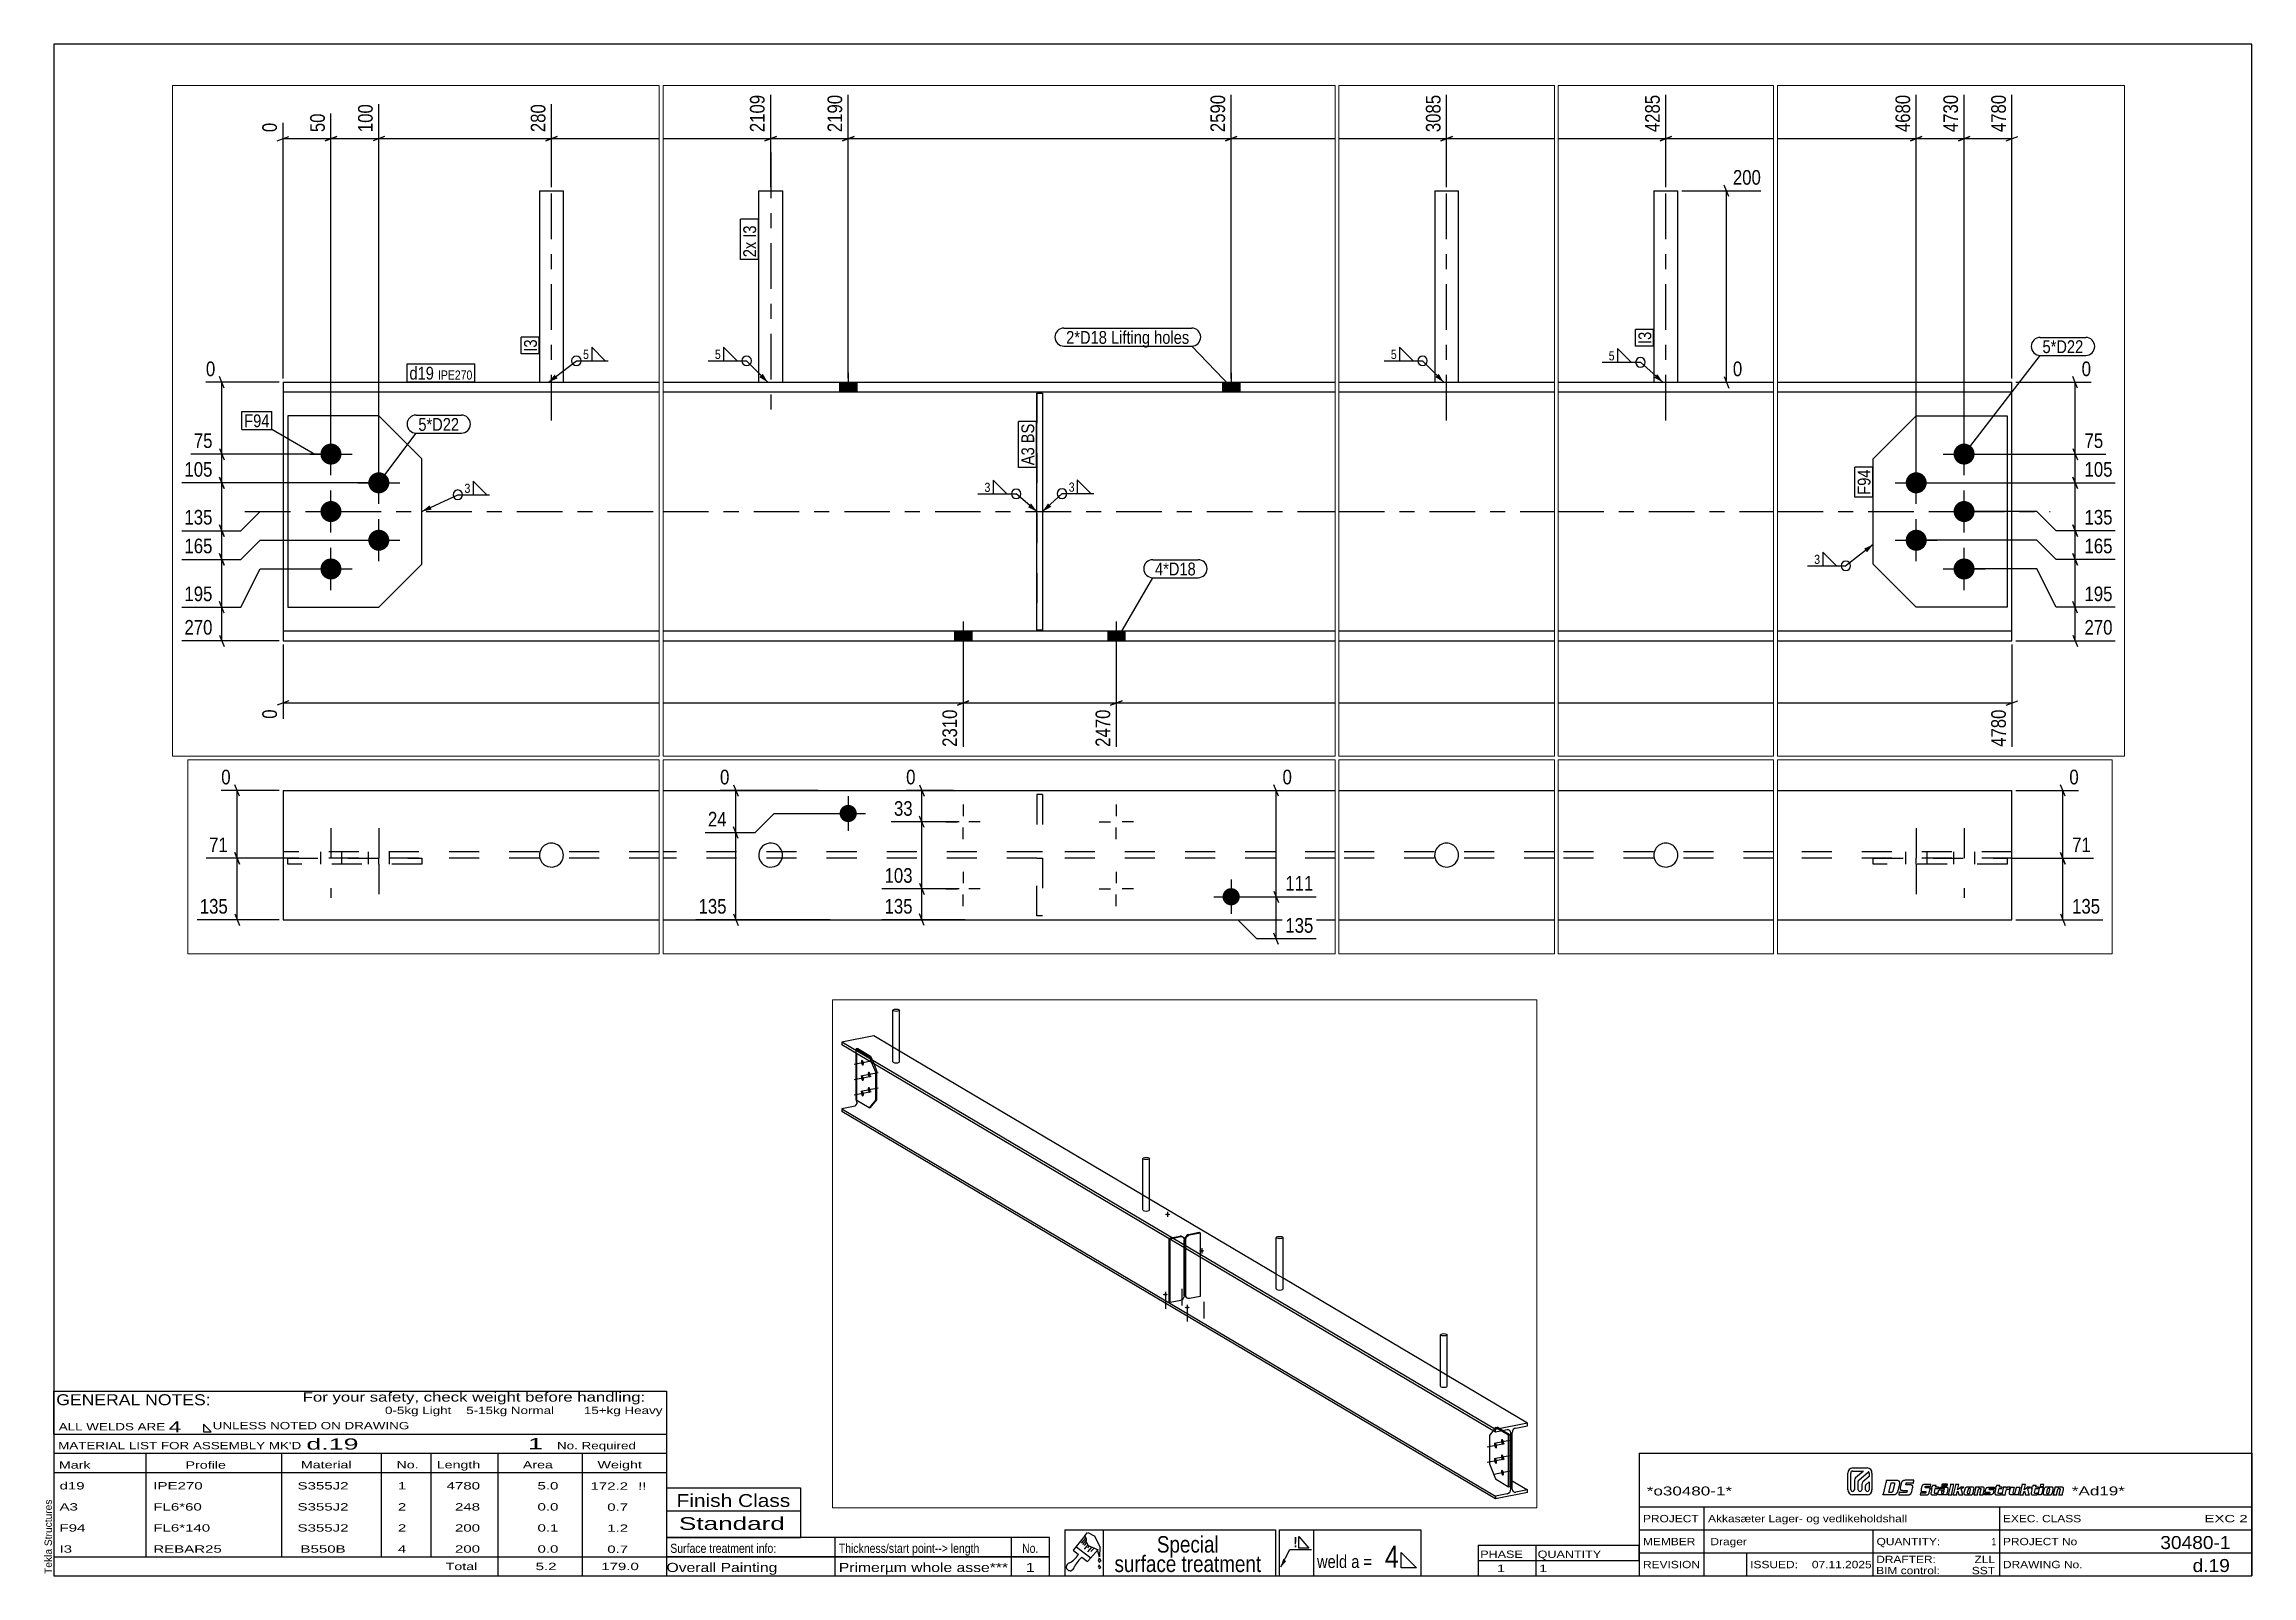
# Paper-space layout 'Layout1' of a CAD drawing. Header units: millimetres. Extents: x 2 to 579, y 5 to 405.
# The model-space entities are those that its viewports show. They can reach past a viewport. Long polylines and large blocks are cut down to what shows.
import ezdxf

# ---------------------------------------------------------------- set-up
doc = ezdxf.new("R2010")
doc.units = ezdxf.units.MM
doc.linetypes.add('DXK_LINE_DOT2', pattern=[3.9198, 1.9599, -1.9599])
doc.linetypes.add('DXK_LINE_DOT3', pattern=[5.9187, 2.979, -0.9799, 0.9799, -0.9799])
for name, color, linetype in [('GRAPHICAL_OBJECTS', 7, 'Continuous'), ('MÅLSÆTNING', 7, 'Continuous'), ('STÅL', 7, 'Continuous'), ('TEKST', 7, 'Continuous')]:
    doc.layers.add(name, color=color, linetype=linetype)
doc.layers.add('Viewport layer', color=7, linetype='Continuous', plot=False)
doc.styles.add('Arial', font='ARIAL.TTF', dxfattribs={"height": 0.2})
doc.styles.add('Arial Narrow', font='ARIALN.TTF', dxfattribs={"height": 0.2})
doc.styles.add('Arial Narrow Bold', font='ARIALNB.TTF', dxfattribs={"height": 0.2})
doc.styles.add('Arial Rounded MT Bold', font='ARLRDBD.TTF', dxfattribs={"height": 0.2})
doc.styles.add('IDAutomationHC39M', font='IDAUTOMATIONHC39M.TTF', dxfattribs={"height": 0.2})

psp = doc.layouts.get("Layout1")

# ---------------------------------------------------------------- texts
at = {"layer": 'GRAPHICAL_OBJECTS', "color": 7}
for s, height, style, width, p in [('GENERAL NOTES:', 2.8633, 'Arial Narrow', 1.4, (5.65, 49.56)), ('ALL WELDS ARE', 1.9089, 'Arial Narrow', 1.6, (6.29, 43)), ('UNLESS NOTED ON DRAWING', 1.9089, 'Arial Narrow', 1.6, (46.52, 43.28)), ('d.19', 2.912, 'Arial Rounded MT Bold', 1.794707, (70.97, 37.97)), ('1', 2.91, 'Arial Rounded MT Bold', 1.794707, (128.86, 38.06)), ("MATERIAL LIST FOR ASSEMBLY MK'D", 1.9089, 'Arial Narrow', 1.6, (6.15, 38.06)), ('Mark', 1.909, 'Arial Narrow', 1.7, (6.34, 33)), ('Profile', 1.909, 'Arial Narrow', 1.7, (39.41, 33)), ('Material', 1.909, 'Arial Narrow', 1.7, (69.54, 33.06)), ('No.', 1.909, 'Arial Narrow', 1.7, (94.5, 33.06)), ('Length', 1.909, 'Arial Narrow', 1.7, (105, 33.06)), ('Area', 1.909, 'Arial Narrow', 1.7, (127.5, 33.06)), ('No. Required', 1.9089, 'Arial Narrow', 1.6, (136.41, 38.06)), ('Weight', 1.909, 'Arial Narrow', 1.7, (147, 33.06)), ('PHASE', 1.909, 'Arial Narrow', 1.5, (377.5, 9.69)), ('QUANTITY', 1.909, 'Arial Narrow', 1.5, (392.5, 9.69))]:
    psp.add_text(s, height=height, dxfattribs=dict(at, style=style, width=width)).set_placement(p)
at = {"layer": 'GRAPHICAL_OBJECTS', "color": 7, "linetype": 'Continuous'}
for s, height, style, width, p in [('For your safety, check weight before handling:  ', 2.3861, 'Arial Narrow', 1.6, (70, 50.5)), ('0-5kg Light    5-15kg Normal        15+kg Heavy', 1.9089, 'Arial Narrow', 1.6, (91.5, 47.25)), ('4', 2.86, 'Arial Narrow', 1.794707, (35, 42.5)), ('d19', 1.909, 'Arial Narrow', 1.794707, (6.5, 27.56)), ('IPE270', 1.909, 'Arial Narrow', 1.794707, (31, 27.56)), ('S355J2', 1.909, 'Arial Narrow', 1.794707, (68.66, 27.56)), ('1', 1.91, 'Arial Narrow', 1.794707, (94.86, 27.56)), ('4780', 1.909, 'Arial Narrow', 1.794707, (107.58, 27.56)), ('5.0', 1.909, 'Arial Narrow', 1.794707, (131.32, 27.56)), ('172.2', 1.909, 'Arial Narrow', 1.794707, (145.15, 27.5)), ('!!', 1.909, 'Arial Narrow', 1.794707, (157.6, 27.5)), ('A3', 1.909, 'Arial Narrow', 1.794707, (6.5, 22.06)), ('FL6*60', 1.909, 'Arial Narrow', 1.794707, (31, 22.06)), ('S355J2', 1.909, 'Arial Narrow', 1.794707, (68.66, 22.06)), ('2', 1.91, 'Arial Narrow', 1.794707, (94.86, 22.06)), ('248', 1.909, 'Arial Narrow', 1.794707, (109.77, 22.06)), ('0.0', 1.909, 'Arial Narrow', 1.794707, (131.32, 22.06)), ('0.7', 1.909, 'Arial Narrow', 1.794707, (149.53, 22)), ('Finish Class', 3.3405, 'Arial Narrow', 1.425378, (167.62, 23)), ('*o30480-1*', 2.333, 'IDAutomationHC39M', 1.425378, (421, 26)), ('*Ad19*', 2.333, 'IDAutomationHC39M', 1.425378, (532, 26.01)), ('F94', 1.909, 'Arial Narrow', 1.794707, (6.5, 16.56)), ('FL6*140', 1.909, 'Arial Narrow', 1.794707, (31, 16.56)), ('S355J2', 1.909, 'Arial Narrow', 1.794707, (68.66, 16.56)), ('2', 1.91, 'Arial Narrow', 1.794707, (94.86, 16.56)), ('200', 1.909, 'Arial Narrow', 1.794707, (109.77, 16.56)), ('0.1', 1.909, 'Arial Narrow', 1.794707, (131.32, 16.56)), ('1.2', 1.909, 'Arial Narrow', 1.794707, (149.53, 16.5)), ('Standard', 3.34, 'Arial Narrow', 1.780292, (168.26, 17)), ('PROJECT', 1.909, 'Arial Narrow', 1.425378, (420, 19)), ('Akkasæter Lager- og vedlikeholdshall', 1.9089, 'Arial Narrow', 1.425378, (437, 19)), ('EXEC. CLASS', 1.9089, 'Arial Narrow', 1.425378, (514, 19)), ('EXC 2', 1.909, 'Arial Narrow', 1.780292, (566.64, 19)), ('I3', 1.909, 'Arial Narrow', 1.794707, (6.5, 11.06)), ('REBAR25', 1.909, 'Arial Narrow', 1.794707, (31, 11.06)), ('B550B', 1.909, 'Arial Narrow', 1.794707, (69.43, 11.06)), ('4', 1.91, 'Arial Narrow', 1.794707, (94.86, 11.06)), ('200', 1.909, 'Arial Narrow', 1.794707, (109.77, 11.06)), ('0.0', 1.909, 'Arial Narrow', 1.794707, (131.32, 11.06)), ('0.7', 1.909, 'Arial Narrow', 1.794707, (149.53, 11)), ('MEMBER', 1.909, 'Arial Narrow', 1.425378, (420, 13)), ('Drager', 1.909, 'Arial Narrow', 1.42538, (437.61, 13)), ('QUANTITY:', 1.909, 'Arial Narrow', 1.425378, (481, 13)), ('PROJECT No', 1.909, 'Arial Narrow', 1.425378, (514, 13)), ('30480-1', 3.397, 'Arial Rounded MT Bold', 1.1, (555.09, 12)), ('Total', 1.909, 'Arial Narrow', 1.7, (107.33, 6.5)), ('5.2', 1.909, 'Arial Narrow', 1.794707, (130.83, 6.5)), ('179.0', 1.909, 'Arial Narrow', 1.794707, (147.96, 6.5)), ('Overall Painting', 2.3861, 'Arial Narrow', 1.5, (165, 6)), ('Primerµm whole asse***', 2.3861, 'Arial Narrow', 1.5, (210, 6)), ('1', 2.39, 'Arial Narrow', 1.5, (258.86, 6)), ('1', 1.91, 'Arial Narrow', 1.794707, (381.82, 6)), ('1', 1.91, 'Arial Narrow', 1.794707, (392.86, 6)), ('REVISION', 1.909, 'Arial Narrow', 1.425378, (420, 7)), ('ISSUED:', 1.909, 'Arial Narrow', 1.425378, (448, 7)), ('07.11.2025', 1.909, 'Arial Narrow', 1.425378, (464.11, 7)), ('DRAFTER:', 1.909, 'Arial Narrow', 1.425378, (480.91, 8.35)), ('BIM control:', 1.9089, 'Arial Narrow', 1.425378, (480.9, 5.44)), ('SST', 1.909, 'Arial Narrow', 1.425378, (505.88, 5.43)), ('ZLL', 1.909, 'Arial Narrow', 1.425378, (506.58, 8.35)), ('DRAWING No.', 1.9089, 'Arial Narrow', 1.425378, (514, 7)), ('d.19', 3.397, 'Arial Rounded MT Bold', 1.1, (563.53, 6))]:
    psp.add_text(s, height=height, dxfattribs=dict(at, style=style, width=width)).set_placement(p)
at = {"layer": 'GRAPHICAL_OBJECTS', "color": 174, "linetype": 'Continuous', "style": 'Arial'}
psp.add_text('Tekla Structures', height=1.9102, rotation=90, dxfattribs=at).set_placement((4.5, 5.5))
at = {"layer": 'GRAPHICAL_OBJECTS', "color": 7, "linetype": 'Continuous', "style": 'Arial Narrow'}
for s, height, p in [('Surface treatment info:', 2.3861, (166, 11)), ('Thickness/start point--> length', 2.3861, (210, 11)), ('Special', 4.295, (293.07, 11.08)), ('4', 5.73, (352.61, 7.11)), ('1', 1.91, (511.03, 13)), ('surface treatment', 4.2949, (282, 6)), ('weld a =', 3.34, (334.88, 7.06))]:
    psp.add_text(s, height=height, dxfattribs=at).set_placement(p)
at = {"layer": 'GRAPHICAL_OBJECTS', "color": 7, "style": 'Arial Narrow'}
psp.add_text('No.', height=2.386, dxfattribs=at).set_placement((257.87, 11))
at = {"layer": 'GRAPHICAL_OBJECTS', "color": 2, "linetype": 'Continuous', "style": 'Arial Narrow Bold', "width": 0.99921}
psp.add_text('!', height=2.73, dxfattribs=at).set_placement((328.73, 12.42))

msp = doc.modelspace()

# ---------------------------------------------------------------- hatches: boundary and pattern name
at = {"layer": 'STÅL', "linetype": 'Continuous'}
for points in [[(24727.4, 1628.8), (24727.7, 1626.5), (24727.8, 1624.3), (24727.7, 1622.3), (24727.3, 1620.5), (24726.7, 1619), (24725.9, 1617.9), (24724.9, 1617.2), (24723.9, 1617), (24722.8, 1617.2), (24721.6, 1618), (24720.5, 1619.1), (24719.5, 1620.7), (24718.5, 1622.5), (24717.8, 1624.6), (24717.2, 1626.8), (24716.9, 1629.1), (24716.8, 1631.3), (24716.9, 1633.3), (24717.3, 1635.2), (24717.9, 1636.7), (24718.7, 1637.8), (24719.7, 1638.4), (24720.7, 1638.7), (24721.8, 1638.4), (24723, 1637.7), (24724.1, 1636.5), (24725.1, 1635), (24726.1, 1633.1), (24726.8, 1631)], [(24752.4, 1585.8), (24752.7, 1583.5), (24752.8, 1581.3), (24752.7, 1579.3), (24752.3, 1577.5), (24751.7, 1576), (24750.9, 1574.9), (24749.9, 1574.2), (24748.9, 1574), (24747.8, 1574.2), (24746.6, 1575), (24745.5, 1576.1), (24744.5, 1577.7), (24743.5, 1579.5), (24742.8, 1581.6), (24742.2, 1583.8), (24741.9, 1586.1), (24741.8, 1588.3), (24741.9, 1590.3), (24742.3, 1592.2), (24742.9, 1593.7), (24743.7, 1594.8), (24744.7, 1595.4), (24745.7, 1595.6), (24746.8, 1595.4), (24748, 1594.7), (24749.1, 1593.5), (24750.1, 1592), (24751.1, 1590.1), (24751.8, 1588)], [(24727.4, 1572.4), (24727.7, 1570.2), (24727.8, 1568), (24727.7, 1565.9), (24727.3, 1564.1), (24726.7, 1562.6), (24725.9, 1561.5), (24724.9, 1560.8), (24723.9, 1560.6), (24722.8, 1560.9), (24721.6, 1561.6), (24720.5, 1562.7), (24719.5, 1564.3), (24718.5, 1566.1), (24717.8, 1568.2), (24717.2, 1570.4), (24716.9, 1572.7), (24716.8, 1574.9), (24716.9, 1577), (24717.3, 1578.8), (24717.9, 1580.3), (24718.7, 1581.4), (24719.7, 1582.1), (24720.7, 1582.3), (24721.8, 1582), (24723, 1581.3), (24724.1, 1580.1), (24725.1, 1578.6), (24726.1, 1576.7), (24726.8, 1574.7)], [(24727.4, 1516.1), (24727.7, 1513.8), (24727.8, 1511.6), (24727.7, 1509.5), (24727.3, 1507.7), (24726.7, 1506.2), (24725.9, 1505.1), (24724.9, 1504.4), (24723.9, 1504.2), (24722.8, 1504.5), (24721.6, 1505.2), (24720.5, 1506.4), (24719.5, 1507.9), (24718.5, 1509.7), (24717.8, 1511.8), (24717.2, 1514), (24716.9, 1516.3), (24716.8, 1518.5), (24716.9, 1520.6), (24717.3, 1522.4), (24717.9, 1523.9), (24718.7, 1525), (24719.7, 1525.7), (24720.7, 1525.9), (24721.8, 1525.6), (24723, 1524.9), (24724.1, 1523.7), (24725.1, 1522.2), (24726.1, 1520.4), (24726.8, 1518.3)], [(24752.4, 1529.4), (24752.7, 1527.2), (24752.8, 1525), (24752.7, 1522.9), (24752.3, 1521.1), (24751.7, 1519.6), (24750.9, 1518.5), (24749.9, 1517.8), (24748.9, 1517.6), (24747.8, 1517.9), (24746.6, 1518.6), (24745.5, 1519.7), (24744.5, 1521.3), (24743.5, 1523.1), (24742.8, 1525.2), (24742.2, 1527.4), (24741.9, 1529.7), (24741.8, 1531.9), (24741.9, 1534), (24742.3, 1535.8), (24742.9, 1537.3), (24743.7, 1538.4), (24744.7, 1539.1), (24745.7, 1539.3), (24746.8, 1539), (24748, 1538.3), (24749.1, 1537.1), (24750.1, 1535.6), (24751.1, 1533.7), (24751.8, 1531.7)], [(25838, 1070.4), (25836.1, 1070.4), (25834.4, 1070.6), (25832.7, 1071), (25831.3, 1071.4), (25830.2, 1071.9), (25829.5, 1072.5), (25829.1, 1073.1), (25829.1, 1073.8), (25829.5, 1074.4), (25830.2, 1075), (25831.3, 1075.5), (25832.7, 1075.9), (25834.4, 1076.3), (25836.1, 1076.5), (25838, 1076.5), (25839.9, 1076.5), (25841.7, 1076.3), (25843.3, 1075.9), (25844.7, 1075.5), (25845.8, 1075), (25846.6, 1074.4), (25847, 1073.8), (25847, 1073.1), (25846.6, 1072.5), (25845.8, 1071.9), (25844.7, 1071.4), (25843.3, 1071), (25841.7, 1070.6), (25839.9, 1070.4)], [(25962.7, 937), (25960.8, 937.1), (25959, 937.3), (25957.4, 937.6), (25956, 938), (25954.9, 938.6), (25954.1, 939.1), (25953.7, 939.8), (25953.7, 940.4), (25954.1, 941), (25954.9, 941.6), (25956, 942.2), (25957.4, 942.6), (25959, 942.9), (25960.8, 943.1), (25962.7, 943.2), (25964.5, 943.1), (25966.3, 942.9), (25968, 942.6), (25969.4, 942.2), (25970.5, 941.6), (25971.2, 941), (25971.6, 940.4), (25971.6, 939.8), (25971.2, 939.1), (25970.5, 938.6), (25969.4, 938), (25968, 937.6), (25966.3, 937.3), (25964.5, 937.1)], [(25829.8, 777.2), (25827.9, 777.3), (25826.1, 777.5), (25824.5, 777.8), (25823.1, 778.2), (25822, 778.8), (25821.2, 779.4), (25820.8, 780), (25820.8, 780.6), (25821.2, 781.3), (25822, 781.8), (25823.1, 782.4), (25824.5, 782.8), (25826.1, 783.1), (25827.9, 783.3), (25829.8, 783.4), (25831.6, 783.3), (25833.4, 783.1), (25835.1, 782.8), (25836.5, 782.4), (25837.6, 781.8), (25838.3, 781.3), (25838.7, 780.6), (25838.7, 780), (25838.3, 779.4), (25837.6, 778.8), (25836.5, 778.2), (25835.1, 777.8), (25833.4, 777.5), (25831.6, 777.3)], [(25909.8, 729.8), (25907.9, 729.9), (25906.1, 730.1), (25904.5, 730.4), (25903.1, 730.9), (25902, 731.4), (25901.2, 732), (25900.8, 732.6), (25900.8, 733.2), (25901.2, 733.9), (25902, 734.4), (25903.1, 735), (25904.5, 735.4), (25906.1, 735.7), (25907.9, 735.9), (25909.8, 736), (25911.6, 735.9), (25913.4, 735.7), (25915.1, 735.4), (25916.5, 735), (25917.6, 734.4), (25918.3, 733.9), (25918.7, 733.2), (25918.7, 732.6), (25918.3, 732), (25917.6, 731.4), (25916.5, 730.9), (25915.1, 730.4), (25913.4, 730.1), (25911.6, 729.9)], [(2296.5, 380.2), (2314.5, 380.2), (2314.5, 390.4), (2296.5, 390.4)], [(2696.5, 380.2), (2714.5, 380.2), (2714.5, 390.4), (2696.5, 390.4)], [(154.5, 315.4, -1), (176.5, 315.4, -1)], [(4834.5, 315.4, -1), (4856.5, 315.4, -1)], [(204.5, 285.4, -1), (226.5, 285.4, -1)], [(4784.5, 285.4, -1), (4806.5, 285.4, -1)], [(154.5, 255.4, -1), (176.5, 255.4, -1)], [(4834.5, 255.4, -1), (4856.5, 255.4, -1)], [(204.5, 225.4, -1), (226.5, 225.4, -1)], [(4784.5, 225.4, -1), (4806.5, 225.4, -1)], [(27042.4, 229.2), (27042.7, 227), (27042.8, 224.8), (27042.7, 222.7), (27042.3, 220.9), (27041.7, 219.4), (27040.9, 218.3), (27039.9, 217.6), (27038.9, 217.4), (27037.8, 217.7), (27036.6, 218.4), (27035.5, 219.5), (27034.5, 221.1), (27033.5, 222.9), (27032.8, 225), (27032.2, 227.2), (27031.9, 229.5), (27031.8, 231.7), (27031.9, 233.8), (27032.3, 235.6), (27032.9, 237.1), (27033.7, 238.2), (27034.7, 238.9), (27035.7, 239.1), (27036.8, 238.8), (27038, 238.1), (27039.1, 236.9), (27040.1, 235.4), (27041.1, 233.5), (27041.8, 231.4)], [(27067.4, 242.6), (27067.7, 240.3), (27067.8, 238.1), (27067.7, 236.1), (27067.3, 234.3), (27066.7, 232.8), (27065.9, 231.7), (27064.9, 231), (27063.9, 230.8), (27062.8, 231), (27061.6, 231.8), (27060.5, 232.9), (27059.5, 234.5), (27058.5, 236.3), (27057.8, 238.4), (27057.2, 240.6), (27056.9, 242.9), (27056.8, 245.1), (27056.9, 247.1), (27057.3, 249), (27057.9, 250.5), (27058.7, 251.6), (27059.7, 252.2), (27060.7, 252.4), (27061.8, 252.2), (27063, 251.5), (27064.1, 250.3), (27065.1, 248.8), (27066.1, 246.9), (27066.8, 244.8)], [(154.5, 195.4, -1), (176.5, 195.4, -1)], [(4834.5, 195.4, -1), (4856.5, 195.4, -1)], [(27067.4, 186.2), (27067.7, 184), (27067.8, 181.7), (27067.7, 179.7), (27067.3, 177.9), (27066.7, 176.4), (27065.9, 175.3), (27064.9, 174.6), (27063.9, 174.4), (27062.8, 174.7), (27061.6, 175.4), (27060.5, 176.5), (27059.5, 178.1), (27058.5, 179.9), (27057.8, 182), (27057.2, 184.2), (27056.9, 186.5), (27056.8, 188.7), (27056.9, 190.8), (27057.3, 192.6), (27057.9, 194.1), (27058.7, 195.2), (27059.7, 195.9), (27060.7, 196.1), (27061.8, 195.8), (27063, 195.1), (27064.1, 193.9), (27065.1, 192.4), (27066.1, 190.5), (27066.8, 188.4)], [(27042.4, 172.8), (27042.7, 170.6), (27042.8, 168.4), (27042.7, 166.3), (27042.3, 164.5), (27041.7, 163), (27040.9, 161.9), (27039.9, 161.2), (27038.9, 161), (27037.8, 161.3), (27036.6, 162), (27035.5, 163.2), (27034.5, 164.7), (27033.5, 166.5), (27032.8, 168.6), (27032.2, 170.8), (27031.9, 173.1), (27031.8, 175.3), (27031.9, 177.4), (27032.3, 179.2), (27032.9, 180.7), (27033.7, 181.8), (27034.7, 182.5), (27035.7, 182.7), (27036.8, 182.4), (27038, 181.7), (27039.1, 180.5), (27040.1, 179), (27041.1, 177.1), (27041.8, 175.1)], [(14337.5, 146.6, -1), (14319.5, 146.6, -1)], [(27067.4, 129.8), (27067.7, 127.6), (27067.8, 125.4), (27067.7, 123.3), (27067.3, 121.5), (27066.7, 120), (27065.9, 118.9), (27064.9, 118.2), (27063.9, 118), (27062.8, 118.3), (27061.6, 119), (27060.5, 120.2), (27059.5, 121.7), (27058.5, 123.5), (27057.8, 125.6), (27057.2, 127.8), (27056.9, 130.1), (27056.8, 132.3), (27056.9, 134.4), (27057.3, 136.2), (27057.9, 137.7), (27058.7, 138.8), (27059.7, 139.5), (27060.7, 139.7), (27061.8, 139.4), (27063, 138.7), (27064.1, 137.5), (27065.1, 136), (27066.1, 134.1), (27066.8, 132.1)], [(2434.5, 130.6), (2416.5, 130.6), (2416.5, 120.4), (2434.5, 120.4)], [(2434.5, 130.6), (2416.5, 130.6), (2416.5, 120.4), (2434.5, 120.4)], [(2594.5, 130.6), (2576.5, 130.6), (2576.5, 120.4), (2594.5, 120.4)], [(2594.5, 130.6), (2576.5, 130.6), (2576.5, 120.4), (2594.5, 120.4)], [(14737.5, 59.6, -1), (14719.5, 59.6, -1)]]:
    msp.add_hatch(color=96, dxfattribs=at).paths.add_polyline_path(points)
at = {"layer": 'TEKST', "linetype": 'Continuous'}
for points in [[(402.3, 394.5), (392.8, 390.4), (399.2, 398.5)], [(2216.2, 399.3), (2221.4, 390.4), (2212.6, 395.8)], [(3192.2, 399.3), (3197.4, 390.4), (3188.6, 395.8)], [(4391.6, 398.9), (4397.4, 390.4), (4388.3, 395.2)], [(270.6, 257.4), (260.5, 255.4), (268.5, 261.9)], [(2496.5, 263.8), (2502.5, 255.4), (2493.3, 260)], [(2517.5, 260.3), (2508.5, 255.4), (2514.1, 264)], [(4741.1, 216.7), (4750.5, 220.9), (4744.1, 212.8)]]:
    msp.add_hatch(color=3, dxfattribs=at).paths.add_polyline_path(points)

# ---------------------------------------------------------------- linework, layer by layer
at = {"layer": 'MÅLSÆTNING', "color": 7, "linetype": 'Continuous'}
for p, q in [((165.5, 319.4), (165.5, 671.2)), ((165.5, 319.4), (165.5, 671.2)), ((215.5, 289.4), (215.5, 680.9)), ((215.5, 289.4), (215.5, 680.9)), ((395.9, 594.4), (395.9, 680.9)), ((395.9, 594.4), (395.9, 680.9)), ((2224.5, 594.4), (2224.5, 690.7)), ((2224.5, 594.4), (2224.5, 690.7)), ((2305.5, 394.7), (2305.5, 690.7)), ((2305.5, 394.7), (2305.5, 690.7)), ((2705.5, 394.4), (2705.5, 690.7)), ((2705.5, 394.4), (2705.5, 690.7)), ((3200.5, 594.4), (3200.5, 690.7)), ((3200.5, 594.4), (3200.5, 690.7)), ((4400.5, 594.4), (4400.5, 690.7)), ((4400.5, 594.4), (4400.5, 690.7)), ((4795.5, 289.4), (4795.5, 690.7)), ((4845.5, 319.4), (4845.5, 690.7)), ((4895.5, 394.4), (4895.5, 690.7)), ((109.5, 642.5), (121.5, 647.3)), ((115.5, 394.4), (115.5, 661.4)), ((159.5, 642.5), (171.5, 647.3)), ((171.5, 647.3), (159.5, 642.5)), ((221.5, 647.3), (209.5, 642.5)), ((221.5, 647.3), (209.5, 642.5)), ((401.9, 647.3), (389.9, 642.5)), ((389.9, 642.5), (401.9, 647.3)), ((2230.5, 647.3), (2218.5, 642.5)), ((2218.5, 642.5), (2230.5, 647.3)), ((2311.5, 647.3), (2299.5, 642.5)), ((2299.5, 642.5), (2311.5, 647.3)), ((2711.5, 647.3), (2699.5, 642.5)), ((2699.5, 642.5), (2711.5, 647.3)), ((3206.5, 647.3), (3194.5, 642.5)), ((3194.5, 642.5), (3206.5, 647.3)), ((4406.5, 647.3), (4394.5, 642.5)), ((4394.5, 642.5), (4406.5, 647.3)), ((4789.5, 642.5), (4801.5, 647.3)), ((4839.5, 642.5), (4851.5, 647.3)), ((4889.5, 642.5), (4901.5, 647.3)), ((115.5, 644.9), (165.5, 644.9)), ((165.5, 644.9), (215.5, 644.9)), ((215.5, 644.9), (395.9, 644.9)), ((395.9, 644.9), (2224.5, 644.9)), ((2224.5, 644.9), (2305.5, 644.9)), ((2305.5, 644.9), (2705.5, 644.9)), ((2705.5, 644.9), (3200.5, 644.9)), ((3200.5, 644.9), (4400.5, 644.9)), ((4400.5, 644.9), (4795.5, 644.9)), ((4417, 590.4), (4499.7, 590.4)), ((4466.1, 584.4), (4461.3, 596.4)), ((4463.7, 390.4), (4463.7, 590.4)), ((53.9, 384.4), (49.1, 396.4)), ((4461.3, 396.4), (4466.1, 384.4)), ((4963.9, 384.4), (4959.1, 396.4)), ((111.5, 390.4), (34.9, 390.4)), ((51.5, 315.4), (51.5, 390.4)), ((4417, 390.4), (4480.2, 390.4)), ((4899.5, 390.4), (4978.1, 390.4)), ((4961.5, 315.4), (4961.5, 390.4)), ((161.5, 315.4), (19.3, 315.4)), ((161.5, 315.4), (19.3, 315.4)), ((49.1, 321.4), (53.9, 309.4)), ((49.1, 321.4), (53.9, 309.4)), ((51.5, 285.4), (51.5, 315.4)), ((4849.5, 315.4), (4993.7, 315.4)), ((4959.1, 321.4), (4963.9, 309.4)), ((211.5, 285.4), (9.6, 285.4)), ((211.5, 285.4), (9.6, 285.4)), ((53.9, 279.4), (49.1, 291.4)), ((49.1, 291.4), (53.9, 279.4)), ((4799.5, 285.4), (5003.4, 285.4)), ((4959.1, 291.4), (4963.9, 279.4)), ((71.5, 235.4), (91.5, 255.4)), ((71.5, 235.4), (91.5, 255.4)), ((91.5, 255.4), (111.5, 255.4)), ((91.5, 255.4), (111.5, 255.4)), ((4921.5, 255.4), (4849.5, 255.4)), ((4921.5, 255.4), (4849.5, 255.4)), ((4941.5, 235.4), (4921.5, 255.4)), ((4941.5, 235.4), (4921.5, 255.4)), ((9.6, 235.4), (71.5, 235.4)), ((49.1, 241.4), (53.9, 229.4)), ((51.5, 205.4), (51.5, 235.4)), ((53.9, 199.4), (49.1, 211.4)), ((49.1, 211.4), (53.9, 199.4)), ((71.5, 205.4), (91.5, 225.4)), ((71.5, 205.4), (91.5, 225.4)), ((91.5, 225.4), (211.5, 225.4)), ((91.5, 225.4), (211.5, 225.4)), ((4921.5, 225.4), (4799.5, 225.4)), ((4921.5, 225.4), (4799.5, 225.4)), ((4941.5, 205.4), (4921.5, 225.4)), ((4941.5, 205.4), (4921.5, 225.4)), ((4959.1, 211.4), (4963.9, 199.4)), ((9.6, 205.4), (71.5, 205.4)), ((9.6, 205.4), (71.5, 205.4)), ((51.5, 155.4), (51.5, 205.4)), ((71.5, 155.4), (91.5, 195.4)), ((71.5, 155.4), (91.5, 195.4)), ((91.5, 195.4), (161.5, 195.4)), ((91.5, 195.4), (161.5, 195.4)), ((4921.5, 195.4), (4849.5, 195.4)), ((4921.5, 195.4), (4849.5, 195.4)), ((4941.5, 155.4), (4921.5, 195.4)), ((4941.5, 155.4), (4921.5, 195.4)), ((5003.4, 205.4), (4941.5, 205.4)), ((4961.5, 155.4), (4961.5, 205.4)), ((12134.5, 170.6), (12074, 170.6)), ((12092.9, 164.6), (12088.1, 176.6)), ((14297.1, 170.6), (14194.6, 170.6)), ((14208.8, 176.6), (14213.6, 164.6)), ((14438.4, 170.6), (14389, 170.6)), ((14403.1, 176.6), (14407.9, 164.6)), ((14405.5, 137.8), (14405.5, 170.6)), ((14728.2, 170.6), (14791.9, 170.6)), ((14777.8, 164.6), (14773, 176.6)), ((14775.4, 59.6), (14775.4, 170.6)), ((16922.5, 170.6), (16988.2, 170.6)), ((16974.1, 164.6), (16969.3, 176.6)), ((16971.7, 99.8), (16971.7, 170.6)), ((9.6, 155.4), (71.5, 155.4)), ((9.6, 155.4), (71.5, 155.4)), ((53.9, 149.4), (49.1, 161.4)), ((53.9, 149.4), (49.1, 161.4)), ((51.5, 120.4), (51.5, 155.4)), ((5003.4, 155.4), (4941.5, 155.4)), ((5003.4, 155.4), (4941.5, 155.4)), ((4963.9, 149.4), (4959.1, 161.4)), ((4963.9, 149.4), (4959.1, 161.4)), ((4961.5, 120.4), (4961.5, 155.4)), ((14231.2, 126.6), (14251.2, 146.6)), ((14231.2, 126.6), (14251.2, 146.6)), ((14251.2, 146.6), (14324.5, 146.6)), ((14251.2, 146.6), (14324.5, 146.6)), ((14407.9, 131.8), (14403.1, 143.8)), ((14407.9, 131.8), (14403.1, 143.8)), ((111.5, 120.4), (9.6, 120.4)), ((49.1, 126.4), (53.9, 114.4)), ((115.5, 116.4), (115.5, 38.9)), ((4895.5, 116.4), (4895.5, 9.6)), ((4899.5, 120.4), (5003.4, 120.4)), ((4959.1, 126.4), (4963.9, 114.4)), ((14179.1, 126.6), (14231.2, 126.6)), ((14213.6, 120.6), (14208.8, 132.6)), ((14211.2, 35.6), (14211.2, 126.6)), ((14444.5, 137.8), (14373.4, 137.8)), ((14444.5, 137.8), (14373.4, 137.8)), ((14405.5, 67.8), (14405.5, 137.8)), ((2425.5, 106.4), (2425.5, 9.6)), ((2425.5, 106.4), (2425.5, 9.6)), ((2585.5, 106.4), (2585.5, 9.6)), ((2585.5, 106.4), (2585.5, 9.6)), ((12139.5, 99.8), (12058.4, 99.8)), ((12092.9, 93.8), (12088.1, 105.8)), ((12090.5, 35.6), (12090.5, 99.8)), ((16917.5, 99.8), (17003.8, 99.8)), ((16917.5, 99.8), (17003.8, 99.8)), ((16969.3, 105.8), (16974.1, 93.8)), ((16974.1, 93.8), (16969.3, 105.8)), ((16971.7, 35.6), (16971.7, 99.8)), ((14403.1, 73.8), (14407.9, 61.8)), ((14403.1, 73.8), (14407.9, 61.8)), ((121.5, 57.8), (109.5, 53)), ((115.5, 55.4), (2425.5, 55.4)), ((2431.5, 57.8), (2419.5, 53)), ((2419.5, 53), (2431.5, 57.8)), ((2425.5, 55.4), (2585.5, 55.4)), ((2591.5, 57.8), (2579.5, 53)), ((2579.5, 53), (2591.5, 57.8)), ((2585.5, 55.4), (4895.5, 55.4)), ((4889.5, 53), (4901.5, 57.8)), ((14444.5, 67.8), (14363.6, 67.8)), ((14444.5, 67.8), (14363.6, 67.8)), ((14405.5, 35.6), (14405.5, 67.8)), ((14732.5, 59.6), (14817.3, 59.6)), ((14732.5, 59.6), (14817.3, 59.6)), ((14773, 65.6), (14777.8, 53.6)), ((14773, 65.6), (14777.8, 53.6)), ((14775.4, 15.6), (14775.4, 59.6)), ((12134.5, 35.6), (12048.7, 35.6)), ((12088.1, 41.6), (12092.9, 29.6)), ((14309.5, 35.6), (14169.3, 35.6)), ((14208.8, 41.6), (14213.6, 29.6)), ((14450.8, 35.6), (14363.6, 35.6)), ((14407.9, 29.6), (14403.1, 41.6)), ((14755.4, 15.6), (14735.4, 35.6)), ((14735.4, 35.6), (14752.3, 35.6)), ((16922.5, 35.6), (17013.6, 35.6)), ((16969.3, 41.6), (16974.1, 29.6)), ((14817.3, 15.6), (14755.4, 15.6)), ((14777.8, 9.6), (14773, 21.6))]:
    msp.add_line(p, q, dxfattribs=at)
at = {"layer": 'STÅL', "color": 2, "linetype": 'Continuous'}
for p, q in [((24834.7, 1821.7), (24839.2, 1823.3)), ((24839.2, 1823.3), (24845.5, 1823.9)), ((24845.5, 1823.9), (24851.7, 1823.3)), ((24851.7, 1823.3), (24856.3, 1821.7)), ((24833, 1819.5), (24834.7, 1821.7)), ((24834.7, 1817.4), (24833, 1819.5)), ((24833, 1631.6), (24833, 1819.5)), ((24839.4, 1815.9), (24834.7, 1817.4)), ((24845.6, 1815.3), (24839.4, 1815.9)), ((24851.9, 1815.9), (24845.6, 1815.3)), ((24856.4, 1817.5), (24851.9, 1815.9)), ((24856.3, 1821.7), (24858, 1819.6)), ((24858, 1819.6), (24856.4, 1817.5)), ((24858, 1631.7), (24858, 1819.6)), ((24763.8, 1726.2), (24646.9, 1703.1)), ((24833, 1685.2), (24763.8, 1726.2)), ((27036.9, 287.3), (24646.9, 1703.1)), ((24646.9, 1703.1), (24646.9, 1693.6)), ((27036.9, 277.7), (24646.9, 1693.6)), ((24699.8, 1490.8), (24699.8, 1662.2)), ((25747.3, 1143.6), (24858, 1670.4)), ((24756.1, 1628.9), (24769.8, 1595)), ((24763.5, 1624.5), (24775, 1596)), ((24833, 1631.6), (24834.7, 1629.5)), ((24834.7, 1629.5), (24839.4, 1627.9)), ((24839.4, 1627.9), (24845.6, 1627.4)), ((24845.6, 1627.4), (24851.9, 1627.9)), ((24851.9, 1627.9), (24856.4, 1629.5)), ((24856.4, 1629.5), (24858, 1631.7)), ((24775, 1596), (24769.8, 1595)), ((24769.8, 1595), (24769.8, 1491.6)), ((24775, 1492.6), (24775, 1596)), ((24701.5, 1478.5), (24698.7, 1473.4)), ((24747.3, 1462.7), (24699.8, 1490.8)), ((24702.5, 1484.1), (24701.5, 1478.5)), ((24702.5, 1484.1), (24702.5, 1489.2)), ((24769.8, 1491.6), (24747.3, 1462.7)), ((24752.5, 1463.7), (24775, 1492.6)), ((24775, 1492.6), (24769.8, 1491.6)), ((24689.5, 1467.4), (24646.9, 1459)), ((24646.9, 1459), (27036.9, 43.2)), ((24646.9, 1459), (24646.9, 1449.4)), ((24694.5, 1469.5), (24689.5, 1467.4)), ((24698.7, 1473.4), (24694.5, 1469.5)), ((24747.3, 1462.7), (24752.5, 1463.7)), ((27036.9, 33.6), (24646.9, 1449.4)), ((25747.3, 1277.9), (25749, 1280.1)), ((25749.1, 1275.8), (25747.3, 1277.9)), ((25747.3, 1090), (25747.3, 1277.9)), ((25749, 1280.1), (25753.5, 1281.6)), ((25753.7, 1274.2), (25749.1, 1275.8)), ((25753.5, 1281.6), (25759.8, 1282.2)), ((25759.9, 1273.7), (25753.7, 1274.2)), ((25759.8, 1282.2), (25766, 1281.7)), ((25766.2, 1274.3), (25759.9, 1273.7)), ((25766, 1281.7), (25770.6, 1280.1)), ((25770.7, 1275.8), (25766.2, 1274.3)), ((25770.6, 1280.1), (25772.3, 1278)), ((25772.3, 1278), (25770.7, 1275.8)), ((25772.3, 1090), (25772.3, 1278)), ((26235.3, 854.5), (25772.3, 1128.8)), ((25749.1, 1087.8), (25747.3, 1090)), ((25749.1, 1087.8), (25753.7, 1086.3)), ((25753.7, 1086.3), (25759.9, 1085.7)), ((25759.9, 1085.7), (25766.2, 1086.3)), ((25766.2, 1086.3), (25770.7, 1087.9)), ((25770.7, 1087.9), (25772.3, 1090)), ((26237, 991), (26241.5, 992.5)), ((26241.5, 992.5), (26247.8, 993.1)), ((26247.8, 993.1), (26254, 992.6)), ((26254, 992.6), (26258.6, 991)), ((25844, 753.6), (25844, 984.4)), ((25847, 751.9), (25847, 982.6)), ((26235.3, 988.8), (26237, 991)), ((26237.1, 986.7), (26235.3, 988.8)), ((26235.3, 800.9), (26235.3, 988.8)), ((26241.7, 985.1), (26237.1, 986.7)), ((26247.9, 984.6), (26241.7, 985.1)), ((26254.2, 985.2), (26247.9, 984.6)), ((26258.7, 986.7), (26254.2, 985.2)), ((26258.6, 991), (26260.3, 988.9)), ((26260.3, 988.9), (26258.7, 986.7)), ((26260.3, 800.9), (26260.3, 988.9)), ((25899, 776.2), (25899, 951.8)), ((26835.3, 499.1), (26260.3, 839.7)), ((26235.3, 800.9), (26237.1, 798.8)), ((26237.1, 798.8), (26241.7, 797.2)), ((26241.7, 797.2), (26247.9, 796.6)), ((26247.9, 796.6), (26254.2, 797.2)), ((26254.2, 797.2), (26258.7, 798.8)), ((26258.7, 798.8), (26260.3, 800.9)), ((25891, 761.6), (25886, 759.6)), ((25895.2, 765.5), (25891, 761.6)), ((25898, 770.6), (25895.2, 765.5)), ((25899, 776.2), (25898, 770.6)), ((25844, 753.6), (25847, 751.9)), ((25847, 751.9), (25886, 759.6)), ((26835.3, 633.4), (26837, 635.5)), ((26837.1, 631.3), (26835.3, 633.4)), ((26835.3, 445.4), (26835.3, 633.4)), ((26837, 635.5), (26841.5, 637.1)), ((26841.7, 629.7), (26837.1, 631.3)), ((26841.5, 637.1), (26847.8, 637.7)), ((26847.9, 629.1), (26841.7, 629.7)), ((26847.8, 637.7), (26854, 637.1)), ((26854.2, 629.7), (26847.9, 629.1)), ((26854, 637.1), (26858.6, 635.6)), ((26858.7, 631.3), (26854.2, 629.7)), ((26858.6, 635.6), (26860.3, 633.4)), ((26860.3, 633.4), (26858.7, 631.3)), ((26860.3, 445.5), (26860.3, 633.4)), ((383.4, 590.4), (383.4, 390.4)), ((383.4, 590.4), (408.4, 590.4)), ((408.4, 390.4), (408.4, 590.4)), ((2212, 390.4), (2212, 590.4)), ((2212, 590.4), (2237, 590.4)), ((2237, 390.4), (2237, 590.4)), ((3188, 590.4), (3188, 390.4)), ((3188, 590.4), (3213, 590.4)), ((3213, 390.4), (3213, 590.4)), ((4388, 590.4), (4388, 390.4)), ((4388, 590.4), (4413, 590.4)), ((4413, 390.4), (4413, 590.4)), ((27153.8, 310.4), (26860.3, 484.2)), ((26835.3, 445.4), (26837.1, 443.3)), ((26837.1, 443.3), (26841.7, 441.8)), ((26841.7, 441.8), (26847.9, 441.2)), ((26847.9, 441.2), (26854.2, 441.8)), ((26854.2, 441.8), (26858.7, 443.4)), ((26858.7, 443.4), (26860.3, 445.5)), ((115.5, 390.4), (115.5, 120.4)), ((115.5, 390.4), (508.4, 390.4)), ((508.4, 380.2), (115.5, 380.2)), ((2112, 390.4), (2814, 390.4)), ((2814, 380.2), (2112, 380.2)), ((2502.5, 379.2), (2508.5, 379.2)), ((2502.5, 131.6), (2502.5, 379.2)), ((2508.5, 379.2), (2508.5, 131.6)), ((3088, 390.4), (3313, 390.4)), ((3313, 380.2), (3088, 380.2)), ((4288, 390.4), (4513, 390.4)), ((4513, 380.2), (4288, 380.2)), ((4650.5, 390.4), (4895.5, 390.4)), ((4895.5, 380.2), (4650.5, 380.2)), ((4895.5, 120.4), (4895.5, 390.4)), ((120.5, 355.4), (120.5, 155.4)), ((215.5, 355.4), (120.5, 355.4)), ((260.5, 310.4), (215.5, 355.4)), ((4750.5, 310.4), (4795.5, 355.4)), ((4795.5, 355.4), (4890.5, 355.4)), ((4890.5, 355.4), (4890.5, 155.4)), ((260.5, 200.4), (260.5, 310.4)), ((4750.5, 200.4), (4750.5, 310.4)), ((27153.8, 310.4), (27036.9, 287.3)), ((27111.2, 292.4), (27153.8, 300.8)), ((27153.8, 300.8), (27153.8, 310.4)), ((27028.5, 282.7), (27014.8, 265)), ((27036.9, 277.7), (27036.9, 287.3)), ((27079.5, 286.1), (27036.9, 277.7)), ((27084.8, 265.9), (27057.8, 281.9)), ((27090, 266.9), (27063, 282.9)), ((27084.5, 286.1), (27079.5, 286.1)), ((27088.7, 283.8), (27084.5, 286.1)), ((27091.5, 279.8), (27088.7, 283.8)), ((27092.5, 274.6), (27091.5, 279.8)), ((27099.2, 281.3), (27098.2, 275.7)), ((27102, 286.5), (27099.2, 281.3)), ((27106.2, 290.4), (27102, 286.5)), ((27111.2, 292.4), (27106.2, 290.4)), ((27014.8, 265), (27014.8, 161.7)), ((27084.8, 265.9), (27090, 266.9)), ((27084.8, 77.9), (27084.8, 265.9)), ((27090, 79), (27090, 266.9)), ((27092.5, 68.3), (27092.5, 274.6)), ((27098.2, 69.4), (27098.2, 275.7)), ((215.5, 155.4), (260.5, 200.4)), ((4795.5, 155.4), (4750.5, 200.4)), ((12138.5, 170.6), (12138.5, 35.6)), ((12138.5, 170.6), (12531.4, 170.6)), ((14135, 170.6), (14837.1, 170.6)), ((15111, 170.6), (15336, 170.6)), ((16311, 170.6), (16536, 170.6)), ((16673.5, 170.6), (16918.5, 170.6)), ((16918.5, 35.6), (16918.5, 170.6)), ((27014.8, 161.7), (27037.3, 106.1)), ((120.5, 155.4), (215.5, 155.4)), ((4890.5, 155.4), (4795.5, 155.4)), ((508.4, 130.6), (115.5, 130.6)), ((115.5, 120.4), (508.4, 120.4)), ((2814, 130.6), (2112, 130.6)), ((2112, 120.4), (2814, 120.4)), ((2508.5, 131.6), (2502.5, 131.6)), ((3313, 130.6), (3088, 130.6)), ((3088, 120.4), (3313, 120.4)), ((4513, 130.6), (4288, 130.6)), ((4288, 120.4), (4513, 120.4)), ((4895.5, 130.6), (4650.5, 130.6)), ((4650.5, 120.4), (4895.5, 120.4)), ((27037.3, 106.1), (27084.8, 77.9)), ((27098.2, 99.2), (27153.8, 66.3)), ((27084.8, 77.9), (27090, 79)), ((27098.2, 69.4), (27099.2, 64.2)), ((27153.8, 56.7), (27036.9, 33.6)), ((27079.5, 51.6), (27036.9, 43.2)), ((27079.5, 51.6), (27084.5, 53.7)), ((27084.5, 53.7), (27088.7, 57.5)), ((27088.7, 57.5), (27091.5, 62.7)), ((27091.5, 62.7), (27092.5, 68.3)), ((27099.2, 64.2), (27102, 60.2)), ((27102, 60.2), (27106.2, 57.9)), ((27106.2, 57.9), (27111.2, 57.9)), ((27153.8, 66.3), (27111.2, 57.9)), ((27153.8, 56.7), (27153.8, 66.3)), ((12138.5, 35.6), (12531.4, 35.6)), ((14135, 35.6), (14837.1, 35.6)), ((15111, 35.6), (15336, 35.6)), ((16311, 35.6), (16536, 35.6)), ((16673.5, 35.6), (16918.5, 35.6)), ((27036.9, 43.2), (27036.9, 33.6))]:
    msp.add_line(p, q, dxfattribs=at)
at = {"layer": 'STÅL', "color": 7, "linetype": 'DXK_LINE_DOT2'}
for p, q in [((24858, 1670.4), (24833, 1685.2)), ((24705, 1679.8), (24699.8, 1678.7)), ((24699.8, 1678.7), (24747.3, 1650.6)), ((24699.8, 1662.2), (24699.8, 1678.7)), ((24702.5, 1489.2), (24702.5, 1660.6)), ((24705, 1679.8), (24752.5, 1651.6)), ((24747.3, 1650.6), (24752.5, 1651.6)), ((24747.3, 1650.6), (24756.1, 1628.9)), ((24752.5, 1651.6), (24763.5, 1624.5)), ((25772.3, 1128.8), (25747.3, 1143.6)), ((25844, 986.3), (25883, 994)), ((25847, 984.5), (25886, 992.2)), ((25888, 993.9), (25883, 994)), ((25886, 992.2), (25891, 992.1)), ((25892.2, 991.7), (25888, 993.9)), ((25891, 992.1), (25895.2, 989.9)), ((25892.2, 991.7), (25895.2, 989.9)), ((25905.5, 994.3), (25902.7, 989.2)), ((25909.7, 998.2), (25905.5, 994.3)), ((25905.7, 987.4), (25908.5, 992.5)), ((25908.5, 992.5), (25912.7, 996.4)), ((25914.7, 1000.3), (25909.7, 998.2)), ((25912.7, 996.4), (25917.7, 998.5)), ((25914.7, 1000.3), (25953.7, 1008)), ((25917.7, 998.5), (25956.7, 1006.2)), ((25953.7, 1008), (25956.7, 1006.2)), ((25956.7, 1006.2), (25956.7, 773.5)), ((25844, 984.4), (25844, 986.3)), ((25844, 986.3), (25847, 984.5)), ((25847, 982.6), (25847, 984.5)), ((25895.2, 989.9), (25898, 985.9)), ((25898, 985.9), (25899, 980.7)), ((25899, 951.8), (25899, 980.7)), ((25902.7, 989.2), (25901.7, 983.6)), ((25901.7, 779.1), (25901.7, 983.6)), ((25904.7, 981.8), (25905.7, 987.4)), ((25904.7, 777.4), (25904.7, 981.8)), ((26260.3, 839.7), (26235.3, 854.5)), ((25901.7, 779.1), (25902.7, 773.9)), ((25902.7, 773.9), (25905.5, 769.9)), ((25905.7, 772.2), (25904.7, 777.4)), ((25905.5, 769.9), (25908.5, 768.1)), ((25908.5, 768.1), (25905.7, 772.2)), ((25912.7, 765.9), (25908.5, 768.1)), ((25917.7, 765.8), (25912.7, 765.9)), ((25956.7, 773.5), (25917.7, 765.8)), ((26860.3, 484.2), (26835.3, 499.1)), ((383.4, 390.4), (408.4, 390.4)), ((2212, 390.4), (2237, 390.4)), ((2508.5, 379.2), (2502.5, 379.2)), ((2502.5, 379.2), (2502.5, 131.6)), ((2508.5, 379.2), (2508.5, 131.6)), ((3188, 390.4), (3213, 390.4)), ((4388, 390.4), (4413, 390.4)), ((27037.3, 294), (27028.5, 282.7)), ((27037.3, 294), (27042.5, 295)), ((27057.8, 281.9), (27037.3, 294)), ((27063, 282.9), (27042.5, 295)), ((14531.5, 166.4), (14525.5, 166.4)), ((14525.5, 166.4), (14525.5, 106.4)), ((14531.5, 166.4), (14531.5, 106.4)), ((2508.5, 131.6), (2502.5, 131.6)), ((12531.4, 106.4), (12138.5, 106.4)), ((12531.4, 99.8), (12138.5, 99.8)), ((12143.5, 93.8), (12143.5, 99.8)), ((12143.5, 99.8), (12283.5, 99.8)), ((12283.5, 93.8), (12143.5, 93.8)), ((12238.5, 93.8), (12238.5, 99.8)), ((12283.5, 99.8), (12283.5, 93.8)), ((14525.5, 106.4), (14135, 106.4)), ((14525.5, 99.8), (14135, 99.8)), ((14531.5, 106.4), (14525.5, 106.4)), ((14525.5, 39.8), (14525.5, 99.8)), ((14525.5, 99.8), (14531.5, 99.8)), ((14837.1, 106.4), (14531.5, 106.4)), ((14531.5, 99.8), (14531.5, 39.8)), ((14837.1, 99.8), (14531.5, 99.8)), ((15336, 106.4), (15111, 106.4)), ((15336, 99.8), (15111, 99.8)), ((16536, 106.4), (16311, 106.4)), ((16536, 99.8), (16311, 99.8)), ((16918.5, 106.4), (16673.5, 106.4)), ((16918.5, 99.8), (16673.5, 99.8)), ((16773.5, 99.8), (16913.5, 99.8)), ((16773.5, 93.8), (16773.5, 99.8)), ((16913.5, 93.8), (16773.5, 93.8)), ((16818.5, 93.8), (16818.5, 99.8)), ((16913.5, 99.8), (16913.5, 93.8)), ((14531.5, 39.8), (14525.5, 39.8))]:
    msp.add_line(p, q, dxfattribs=at)
at = {"layer": 'STÅL', "color": 96, "linetype": 'Continuous'}
for p, q in [((24754.9, 1634.2), (24691.6, 1621.8)), ((24779.9, 1591.2), (24716.6, 1578.8)), ((24754.9, 1577.9), (24691.6, 1565.4)), ((24779.9, 1534.9), (24716.6, 1522.4)), ((24754.9, 1521.5), (24691.6, 1509)), ((25838, 1082.8), (25838, 1063.9)), ((25962.7, 949.5), (25962.7, 930.5)), ((25829.8, 789.7), (25829.8, 728.6)), ((25909.8, 742.3), (25909.8, 681.2)), ((2305.5, 400.4), (2305.5, 380.2)), ((2705.5, 400.4), (2705.5, 380.2)), ((2296.5, 390.4), (2296.5, 380.2)), ((2314.5, 390.4), (2314.5, 380.2)), ((2696.5, 390.4), (2696.5, 380.2)), ((2714.5, 390.4), (2714.5, 380.2)), ((165.5, 293.4), (165.5, 337.4)), ((4845.5, 293.4), (4845.5, 337.4)), ((143.5, 315.4), (187.5, 315.4)), ((215.5, 263.4), (215.5, 307.4)), ((4795.5, 263.4), (4795.5, 307.4)), ((4823.5, 315.4), (4867.5, 315.4)), ((165.5, 233.4), (165.5, 277.4)), ((193.5, 285.4), (237.5, 285.4)), ((4773.5, 285.4), (4817.5, 285.4)), ((4845.5, 233.4), (4845.5, 277.4)), ((143.5, 255.4), (187.5, 255.4)), ((4823.5, 255.4), (4867.5, 255.4)), ((215.5, 203.4), (215.5, 247.4)), ((4795.5, 203.4), (4795.5, 247.4)), ((27069.9, 234.7), (27006.6, 222.2)), ((27094.9, 248), (27031.6, 235.6)), ((165.5, 173.4), (165.5, 217.4)), ((193.5, 225.4), (237.5, 225.4)), ((4773.5, 225.4), (4817.5, 225.4)), ((4845.5, 173.4), (4845.5, 217.4)), ((143.5, 195.4), (187.5, 195.4)), ((4823.5, 195.4), (4867.5, 195.4)), ((27094.9, 191.7), (27031.6, 179.2)), ((14328.5, 164.6), (14328.5, 128.6)), ((27069.9, 178.3), (27006.6, 165.8)), ((2425.5, 140.6), (2425.5, 75.6)), ((2425.5, 140.6), (2425.5, 75.6)), ((2585.5, 140.6), (2585.5, 75.6)), ((2585.5, 140.6), (2585.5, 75.6)), ((14310.5, 146.6), (14346.5, 146.6)), ((14448.5, 155.8), (14448.5, 143.8)), ((14608.5, 155.8), (14608.5, 143.8)), ((2416.5, 130.6), (2416.5, 120.4)), ((2416.5, 130.6), (2416.5, 120.4)), ((2434.5, 130.6), (2434.5, 120.4)), ((2434.5, 130.6), (2434.5, 120.4)), ((2576.5, 130.6), (2576.5, 120.4)), ((2576.5, 130.6), (2576.5, 120.4)), ((2594.5, 130.6), (2594.5, 120.4)), ((2594.5, 130.6), (2594.5, 120.4)), ((14430.5, 137.8), (14442.5, 137.8)), ((14448.5, 119.8), (14448.5, 131.8)), ((14466.5, 137.8), (14454.6, 137.8)), ((14590.5, 137.8), (14602.5, 137.8)), ((14608.5, 119.8), (14608.5, 131.8)), ((14626.5, 137.8), (14614.6, 137.8)), ((27094.9, 135.3), (27031.6, 122.8)), ((14448.5, 85.8), (14448.5, 73.8)), ((14608.5, 85.8), (14608.5, 73.8)), ((14728.5, 77.6), (14728.5, 41.6)), ((14430.5, 67.8), (14442.5, 67.8)), ((14448.5, 49.8), (14448.5, 61.8)), ((14466.5, 67.8), (14454.6, 67.8)), ((14590.5, 67.8), (14602.5, 67.8)), ((14608.5, 49.8), (14608.5, 61.8)), ((14626.5, 67.8), (14614.6, 67.8)), ((14710.5, 59.6), (14746.5, 59.6))]:
    msp.add_line(p, q, dxfattribs=at)
at = {"layer": 'STÅL', "color": 96, "linetype": 'DXK_LINE_DOT2'}
for p, q in [((25890.4, 801.7), (25890.4, 740.6)), ((25970.4, 754.3), (25970.4, 693.2)), ((12188.5, 131.4), (12188.5, 58.4)), ((12238.5, 131.4), (12238.5, 99.8)), ((16818.5, 131.4), (16818.5, 99.8)), ((16868.5, 131.4), (16868.5, 58.4)), ((12177.5, 106.4), (12177.5, 99.8)), ((12177.5, 99.8), (12177.5, 93.8)), ((12199.5, 106.4), (12199.5, 99.8)), ((12199.5, 99.8), (12199.5, 93.8)), ((12227.5, 106.4), (12227.5, 99.8)), ((12227.5, 99.8), (12227.5, 93.8)), ((12238.5, 93.8), (12238.5, 58.4)), ((12249.5, 106.4), (12249.5, 99.8)), ((12249.5, 99.8), (12249.5, 93.8)), ((16807.5, 106.4), (16807.5, 99.8)), ((16807.5, 99.8), (16807.5, 93.8)), ((16818.5, 93.8), (16818.5, 58.4)), ((16829.5, 106.4), (16829.5, 99.8)), ((16829.5, 99.8), (16829.5, 93.8)), ((16857.5, 106.4), (16857.5, 99.8)), ((16857.5, 99.8), (16857.5, 93.8)), ((16879.5, 106.4), (16879.5, 99.8)), ((16879.5, 99.8), (16879.5, 93.8))]:
    msp.add_line(p, q, dxfattribs=at)
at = {"layer": 'STÅL', "color": 7, "linetype": 'DXK_LINE_DOT3'}
for p, q in [((395.9, 350.4), (395.9, 630.4)), ((2224.5, 630.4), (2224.5, 350.4)), ((3200.5, 350.4), (3200.5, 630.4)), ((4400.5, 350.4), (4400.5, 630.4)), ((75.5, 255.4), (508.4, 255.4)), ((2112, 255.4), (2814, 255.4)), ((3088, 255.4), (3313, 255.4)), ((4288, 255.4), (4513, 255.4)), ((4650.5, 255.4), (4935.5, 255.4))]:
    msp.add_line(p, q, dxfattribs=at)
at = {"layer": 'STÅL', "color": 2, "linetype": 'Continuous'}
for centre, start, end in [((12418.9, 103.1), 330.3737, 150.3737), ((14247.5, 103.1), 300.3737, 120.3737), ((15223.5, 103.1), 330.3737, 150.3737), ((16423.5, 103.1), 330.3737, 150.3737), ((12418.9, 103.1), 150.3737, 330.3737), ((14247.5, 103.1), 120.3737, 300.3737), ((15223.5, 103.1), 150.3737, 330.3737), ((16423.5, 103.1), 150.3737, 330.3737)]:
    msp.add_arc(centre, 12.5, start, end, dxfattribs=at)
at = {"layer": 'TEKST', "color": 3, "linetype": 'Continuous'}
for p, q in [((2221.4, 390.4), (2199.3, 412.8)), ((3197.4, 390.4), (3175.3, 412.8)), ((4397.4, 390.4), (4373.9, 411.3)), ((2502.5, 255.4), (2480.9, 273.9)), ((4750.5, 220.9), (4722, 198.7))]:
    msp.add_line(p, q, dxfattribs=at)
for centre, start, end in [((2199.3, 412.8), 90, 270), ((2199.3, 412.8), 270, 90), ((3175.3, 412.8), 90, 270), ((3175.3, 412.8), 270, 90), ((4373.9, 411.3), 90, 270), ((4373.9, 411.3), 270, 90), ((2480.9, 273.9), 90, 270), ((2480.9, 273.9), 270, 90), ((4722, 198.7), 90, 270), ((4722, 198.7), 270, 90)]:
    msp.add_arc(centre, 5, start, end, dxfattribs=at)

# ---------------------------------------------------------------- wipeouts: each hides what was drawn before it
at = {"color": 0}
for points in [[(2575.7, 430.6), (2575.7, 444.6), (2533.1, 444.6), (2533.1, 430.6)], [(435.8, 414), (435.8, 425.6), (428.1, 425.6), (428.1, 414)], [(2173.1, 414), (2173.1, 425.6), (2165.4, 425.6), (2165.4, 414)], [(3149.1, 414), (3149.1, 425.6), (3141.4, 425.6), (3141.4, 414)], [(4347.7, 412.5), (4347.7, 424.1), (4340, 424.1), (4340, 412.5)], [(101.3, 343.5), (101.3, 357.5), (74.9, 357.5), (74.9, 343.5)], [(311.9, 274.1), (311.9, 285.7), (304.2, 285.7), (304.2, 274.1)], [(2454.7, 275.1), (2454.7, 286.7), (2447, 286.7), (2447, 275.1)], [(2542.7, 275.3), (2542.7, 286.9), (2535, 286.9), (2535, 275.3)], [(4695.8, 199.9), (4695.8, 211.5), (4688.1, 211.5), (4688.1, 199.9)], [(2668.5, 188.7), (2668.5, 202.7), (2625.9, 202.7), (2625.9, 188.7)]]:
    msp.add_wipeout(points, dxfattribs=at).dxf.layer = 'TEKST'

# ---------------------------------------------------------------- next in the draw order: linework, layer by layer
at = {"layer": 'TEKST', "color": 3, "linetype": 'Continuous'}
for p, q in [((452.1, 412.8), (437.9, 427.1)), ((437.9, 427.1), (437.9, 412.8)), ((2189.5, 412.8), (2175.2, 427.1)), ((2175.2, 427.1), (2175.2, 412.8)), ((3165.5, 412.8), (3151.2, 427.1)), ((3151.2, 427.1), (3151.2, 412.8)), ((4364.1, 411.3), (4349.8, 425.6)), ((4349.8, 425.6), (4349.8, 411.3)), ((392.8, 390.4), (421.9, 412.8)), ((421.9, 412.8), (455, 412.8)), ((437.9, 412.8), (452.1, 412.8)), ((2159.2, 412.8), (2199.3, 412.8)), ((2175.2, 412.8), (2189.5, 412.8)), ((3135.2, 412.8), (3175.3, 412.8)), ((3151.2, 412.8), (3165.5, 412.8)), ((4333.8, 411.3), (4373.9, 411.3)), ((4349.8, 411.3), (4364.1, 411.3)), ((328.2, 272.9), (314, 287.2)), ((314, 287.2), (314, 272.9)), ((2471, 273.9), (2456.7, 288.2)), ((2456.7, 288.2), (2456.7, 273.9)), ((2559, 274.1), (2544.7, 288.4)), ((2544.7, 288.4), (2544.7, 274.1)), ((260.5, 255.4), (298, 272.9)), ((298, 272.9), (331.1, 272.9)), ((314, 272.9), (328.2, 272.9)), ((2440.8, 273.9), (2480.9, 273.9)), ((2456.7, 273.9), (2471, 273.9)), ((2508.5, 255.4), (2528.8, 274.1)), ((2528.8, 274.1), (2561.9, 274.1)), ((2544.7, 274.1), (2559, 274.1)), ((4712.1, 198.7), (4697.8, 213)), ((4697.8, 213), (4697.8, 198.7)), ((4681.9, 198.7), (4722, 198.7)), ((4697.8, 198.7), (4712.1, 198.7))]:
    msp.add_line(p, q, dxfattribs=at)
for centre, start, end in [((421.9, 412.8), 90, 270), ((421.9, 412.8), 270, 90), ((298, 272.9), 90, 270), ((298, 272.9), 270, 90), ((2528.8, 274.1), 90, 270), ((2528.8, 274.1), 270, 90)]:
    msp.add_arc(centre, 5, start, end, dxfattribs=at)

# ---------------------------------------------------------------- next in the draw order: texts
at = {"layer": 'TEKST', "color": 3, "style": 'Arial Narrow'}
for s, p in [('5', (428.9, 414.8)), ('5', (2166.2, 414.8)), ('5', (3142.2, 414.8)), ('5', (4340.8, 413.3)), ('3', (305, 274.9)), ('3', (2447.8, 275.9)), ('3', (2535.8, 276.1)), ('3', (4688.9, 200.7))]:
    msp.add_text(s, height=9.54, dxfattribs=at).set_placement(p)

# ---------------------------------------------------------------- next in the draw order: wipeouts: each hides what was drawn before it
at = {"color": 0, "linetype": 'Continuous'}
for points in [[(2221.3, 693.9), (2198.9, 693.9), (2198.9, 648.5), (2221.3, 648.5)], [(2302.3, 693.9), (2279.9, 693.9), (2279.9, 648.5), (2302.3, 648.5)], [(2702.3, 693.9), (2679.9, 693.9), (2679.9, 648.5), (2702.3, 648.5)], [(3197.3, 693.9), (3174.9, 693.9), (3174.9, 648.5), (3197.3, 648.5)], [(4397.3, 693.9), (4374.9, 693.9), (4374.9, 648.5), (4397.3, 648.5)], [(4792.3, 693.9), (4769.9, 693.9), (4769.9, 648.5), (4792.3, 648.5)], [(162.3, 674.4), (139.9, 674.4), (139.9, 648.5), (162.3, 648.5)], [(212.3, 684.1), (189.9, 684.1), (189.9, 648.5), (212.3, 648.5)], [(392.7, 684.1), (370.3, 684.1), (370.3, 648.5), (392.7, 648.5)], [(112.3, 664.6), (89.9, 664.6), (89.9, 648.5), (112.3, 648.5)], [(4502.9, 593.6), (4502.9, 616), (4467.3, 616), (4467.3, 593.6)], [(47.9, 393.6), (47.9, 416), (31.7, 416), (31.7, 393.6)], [(4483.4, 393.6), (4483.4, 416), (4467.3, 416), (4467.3, 393.6)], [(4981.3, 393.6), (4981.3, 416), (4965.1, 416), (4965.1, 393.6)], [(45, 318.6), (45, 341), (19.1, 341), (19.1, 318.6)], [(45, 238.6), (45, 261), (9.3, 261), (9.3, 238.6)], [(5003.7, 208.6), (5003.7, 231), (4968.1, 231), (4968.1, 208.6)], [(14401.9, 173.8), (14401.9, 196.2), (14385.8, 196.2), (14385.8, 173.8)], [(14795.1, 173.8), (14795.1, 196.2), (14779, 196.2), (14779, 173.8)], [(16991.4, 173.8), (16991.4, 196.2), (16975.3, 196.2), (16975.3, 173.8)], [(45, 158.6), (45, 181), (9.3, 181), (9.3, 158.6)], [(5003.7, 158.6), (5003.7, 181), (4968.1, 181), (4968.1, 158.6)], [(45, 123.6), (45, 146), (9.3, 146), (9.3, 123.6)], [(5003.7, 123.6), (5003.7, 146), (4968.1, 146), (4968.1, 123.6)], [(14204.7, 129.8), (14204.7, 152.2), (14178.8, 152.2), (14178.8, 129.8)], [(12084, 103), (12084, 125.4), (12058.1, 125.4), (12058.1, 103)], [(17004.1, 103), (17004.1, 125.4), (16978.2, 125.4), (16978.2, 103)], [(14399, 71), (14399, 93.4), (14363.3, 93.4), (14363.3, 71)], [(14817.5, 62.8), (14817.5, 85.2), (14781.9, 85.2), (14781.9, 62.8)], [(112.3, 51.8), (89.9, 51.8), (89.9, 35.6), (112.3, 35.6)], [(2422.3, 51.8), (2399.9, 51.8), (2399.9, 6.4), (2422.3, 6.4)], [(2582.3, 51.8), (2559.9, 51.8), (2559.9, 6.4), (2582.3, 6.4)], [(4892.3, 51.8), (4869.9, 51.8), (4869.9, 6.4), (4892.3, 6.4)], [(12084, 38.8), (12084, 61.2), (12048.4, 61.2), (12048.4, 38.8)], [(14204.7, 38.8), (14204.7, 61.2), (14169, 61.2), (14169, 38.8)], [(17013.9, 38.8), (17013.9, 61.2), (16978.2, 61.2), (16978.2, 38.8)], [(14817.5, 18.8), (14817.5, 41.2), (14781.9, 41.2), (14781.9, 18.8)]]:
    msp.add_wipeout(points, dxfattribs=at).dxf.layer = 'MÅLSÆTNING'
at = {"color": 0}
for points in [[(2209.2, 537.2), (2195.2, 537.2), (2195.2, 521), (2209.2, 521)], [(2575.7, 430.6), (2575.7, 444.6), (2533.1, 444.6), (2533.1, 430.6)], [(380.6, 435.2), (366.6, 435.2), (366.6, 422.4), (380.6, 422.4)], [(273.1, 393.2), (273.1, 407.2), (247.5, 407.2), (247.5, 393.2)], [(101.3, 343.5), (101.3, 357.5), (74.9, 357.5), (74.9, 343.5)], [(299.4, 339.7), (299.4, 353.7), (256.8, 353.7), (256.8, 339.7)], [(2499.7, 322.5), (2485.7, 322.5), (2485.7, 303.8), (2499.7, 303.8)], [(4747.7, 299.3), (4733.7, 299.3), (4733.7, 272.9), (4747.7, 272.9)], [(2668.5, 188.7), (2668.5, 202.7), (2625.9, 202.7), (2625.9, 188.7)]]:
    msp.add_wipeout(points, dxfattribs=at).dxf.layer = 'TEKST'

# ---------------------------------------------------------------- next in the draw order: linework, layer by layer
at = {"layer": 'MÅLSÆTNING', "color": 7, "linetype": 'Continuous'}
for p, q in [((4795.5, 289.4), (4795.5, 690.7)), ((4801.5, 647.3), (4789.5, 642.5)), ((4795.5, 644.9), (4845.5, 644.9)), ((5003.4, 235.4), (4941.5, 235.4)), ((4959.1, 241.4), (4963.9, 229.4)), ((4961.5, 205.4), (4961.5, 235.4)), ((4963.9, 199.4), (4959.1, 211.4)), ((5003.4, 205.4), (4941.5, 205.4)), ((12090.5, 99.8), (12090.5, 170.6)), ((14211.2, 126.6), (14211.2, 170.6)), ((14179.1, 126.6), (14231.2, 126.6)), ((14213.6, 120.6), (14208.8, 132.6)), ((12139.5, 99.8), (12058.4, 99.8)), ((12088.1, 105.8), (12092.9, 93.8))]:
    msp.add_line(p, q, dxfattribs=at)
at = {"layer": 'TEKST', "color": 7, "linetype": 'Continuous'}
for p, q in [((72.5, 359.9), (103.7, 359.9)), ((72.5, 341.1), (72.5, 359.9)), ((103.7, 341.1), (103.7, 359.9)), ((72.5, 341.1), (103.7, 341.1)), ((148.8, 315.1), (103.7, 341.1)), ((2585.5, 120.5), (2623.5, 186.3)), ((2623.5, 205.1), (2670.9, 205.1)), ((2623.5, 186.3), (2670.9, 186.3))]:
    msp.add_line(p, q, dxfattribs=at)
for centre, start, end in [((2530.7, 437.6), 90, 270), ((2623.5, 195.7), 90, 270), ((2670.9, 195.7), 270, 90)]:
    msp.add_arc(centre, 9.4, start, end, dxfattribs=at)

# ---------------------------------------------------------------- next in the draw order: texts
at = {"layer": 'MÅLSÆTNING', "color": 3, "linetype": 'Continuous', "style": 'Arial Narrow'}
for s, height, p in [('50', 15.27, (159.1, 651.7)), ('100', 15.27, (209.1, 651.7)), ('280', 15.27, (389.5, 651.7)), ('2109', 15.27, (2218.1, 651.7)), ('2190', 15.27, (2299.1, 651.7)), ('2590', 15.27, (2699.1, 651.7)), ('3085', 15.27, (3194.1, 651.7)), ('4285', 15.27, (4394.1, 651.7)), ('4680', 15.27, (4789.1, 651.7)), ('0', 15.3, (109.1, 651.7)), ('0', 15.3, (109.1, 38.9)), ('2310', 15.27, (2419.1, 9.6)), ('2470', 15.27, (2579.1, 9.6)), ('4780', 15.27, (4889.1, 9.6))]:
    msp.add_text(s, height=height, rotation=90.0002, dxfattribs=at).set_placement(p)
for s, height, p in [('200', 15.27, (4470.5, 596.8)), ('0', 15.3, (34.9, 396.8)), ('0', 15.3, (4470.5, 396.8)), ('0', 15.3, (4968.3, 396.8)), ('75', 15.27, (22.3, 321.8)), ('135', 15.27, (12.5, 241.8)), ('165', 15.27, (4971.3, 211.8)), ('0', 15.3, (14389, 177)), ('0', 15.3, (14782.2, 177)), ('0', 15.3, (16978.5, 177)), ('195', 15.27, (12.5, 161.8)), ('195', 15.27, (4971.3, 161.8)), ('270', 15.27, (12.5, 126.8)), ('270', 15.27, (4971.3, 126.8)), ('24', 15.27, (14182, 133)), ('71', 15.27, (12061.3, 106.2)), ('71', 15.27, (16981.4, 106.2)), ('103', 15.27, (14366.5, 74.2)), ('111', 15.27, (14785.1, 66)), ('135', 15.27, (12051.6, 42)), ('135', 15.27, (14172.2, 42)), ('135', 15.27, (16981.4, 42)), ('135', 15.27, (14785.1, 22))]:
    msp.add_text(s, height=height, dxfattribs=at).set_placement(p)
at = {"layer": 'TEKST', "color": 3, "style": 'Arial Narrow'}
for s, p in [('F94', (74.9, 343.5)), ('4*D18', (2625.9, 188.7))]:
    msp.add_text(s, height=13.36, dxfattribs=at).set_placement(p)

# ---------------------------------------------------------------- next in the draw order: wipeouts: each hides what was drawn before it
at = {"color": 0, "linetype": 'Continuous'}
for points in [[(14399, 141), (14399, 163.4), (14373.1, 163.4), (14373.1, 141)], [(14399, 38.8), (14399, 61.2), (14363.3, 61.2), (14363.3, 38.8)]]:
    msp.add_wipeout(points, dxfattribs=at).dxf.layer = 'MÅLSÆTNING'
at = {"color": 0}
for points in [[(2209.2, 537.2), (2195.2, 537.2), (2195.2, 521), (2209.2, 521)], [(2661.8, 430.6), (2661.8, 444.6), (2579.9, 444.6), (2579.9, 430.6)], [(4385.2, 443.2), (4371.2, 443.2), (4371.2, 430.4), (4385.2, 430.4)], [(380.6, 435.2), (366.6, 435.2), (366.6, 422.4), (380.6, 422.4)], [(273.1, 393.2), (273.1, 407.2), (247.5, 407.2), (247.5, 393.2)], [(299.4, 339.7), (299.4, 353.7), (256.8, 353.7), (256.8, 339.7)], [(2499.7, 322.5), (2485.7, 322.5), (2485.7, 303.8), (2499.7, 303.8)], [(4747.7, 299.3), (4733.7, 299.3), (4733.7, 272.9), (4747.7, 272.9)]]:
    msp.add_wipeout(points, dxfattribs=at).dxf.layer = 'TEKST'

# ---------------------------------------------------------------- next in the draw order: linework, layer by layer
at = {"layer": 'TEKST', "color": 7, "linetype": 'Continuous'}
for p, q in [((2211.6, 518.6), (2192.8, 518.6)), ((364.2, 420), (364.2, 437.6)), ((383, 437.6), (364.2, 437.6)), ((383, 420), (364.2, 420)), ((383, 420), (383, 437.6)), ((245.1, 390.8), (245.1, 409.6)), ((254.4, 356.1), (301.8, 356.1)), ((215.5, 285.4), (254.4, 337.3)), ((254.4, 337.3), (301.8, 337.3)), ((2502.1, 301.4), (2483.3, 301.4)), ((4731.3, 270.5), (4731.3, 301.7)), ((4750.1, 301.7), (4731.3, 301.7)), ((4750.1, 270.5), (4750.1, 301.7)), ((4750.1, 270.5), (4731.3, 270.5))]:
    msp.add_line(p, q, dxfattribs=at)
for centre, start, end in [((254.4, 346.7), 90, 270), ((301.8, 346.7), 270, 90)]:
    msp.add_arc(centre, 9.4, start, end, dxfattribs=at)

# ---------------------------------------------------------------- next in the draw order: texts
at = {"layer": 'MÅLSÆTNING', "color": 3, "linetype": 'Continuous', "style": 'Arial Narrow'}
for s, p in [('33', (14376.3, 144.2)), ('135', (14366.5, 42))]:
    msp.add_text(s, height=15.27, dxfattribs=at).set_placement(p)
at = {"layer": 'TEKST', "color": 3, "style": 'Arial Narrow'}
for s, p in [('I3', (380.6, 422.4)), ('F94', (4747.7, 272.9))]:
    msp.add_text(s, height=13.36, rotation=90.0002, dxfattribs=at).set_placement(p)
msp.add_text('5*D22', height=13.36, dxfattribs=at).set_placement((256.8, 339.7))

# ---------------------------------------------------------------- next in the draw order: wipeouts: each hides what was drawn before it
at = {"color": 0, "linetype": 'Continuous'}
for points in [[(4842.3, 693.9), (4819.9, 693.9), (4819.9, 648.5), (4842.3, 648.5)], [(5003.7, 238.6), (5003.7, 261), (4968.1, 261), (4968.1, 238.6)], [(45, 208.6), (45, 231), (9.3, 231), (9.3, 208.6)], [(12086.9, 173.8), (12086.9, 196.2), (12070.8, 196.2), (12070.8, 173.8)], [(14207.6, 173.8), (14207.6, 196.2), (14191.4, 196.2), (14191.4, 173.8)]]:
    msp.add_wipeout(points, dxfattribs=at).dxf.layer = 'MÅLSÆTNING'
at = {"color": 0}
for points in [[(2209.2, 554.2), (2195.2, 554.2), (2195.2, 541.4), (2209.2, 541.4)], [(2661.8, 430.6), (2661.8, 444.6), (2579.9, 444.6), (2579.9, 430.6)], [(4385.2, 443.2), (4371.2, 443.2), (4371.2, 430.4), (4385.2, 430.4)], [(4970.1, 420.9), (4970.1, 434.9), (4927.4, 434.9), (4927.4, 420.9)], [(313.3, 393.2), (313.3, 403.2), (277.3, 403.2), (277.3, 393.2)], [(2499.7, 347.2), (2485.7, 347.2), (2485.7, 326.7), (2499.7, 326.7)]]:
    msp.add_wipeout(points, dxfattribs=at).dxf.layer = 'TEKST'

# ---------------------------------------------------------------- next in the draw order: linework, layer by layer
at = {"layer": 'MÅLSÆTNING', "color": 7, "linetype": 'Continuous'}
for p, q in [((4845.5, 319.4), (4845.5, 690.7)), ((4851.5, 647.3), (4839.5, 642.5)), ((4845.5, 644.9), (4895.5, 644.9)), ((51.5, 235.4), (51.5, 285.4)), ((4961.5, 235.4), (4961.5, 285.4)), ((9.6, 235.4), (71.5, 235.4)), ((53.9, 229.4), (49.1, 241.4)), ((5003.4, 235.4), (4941.5, 235.4)), ((4963.9, 229.4), (4959.1, 241.4))]:
    msp.add_line(p, q, dxfattribs=at)
at = {"layer": 'TEKST', "color": 7, "linetype": 'Continuous'}
for p, q in [((2530.7, 447), (2664.2, 447)), ((4368.8, 428), (4368.8, 445.6)), ((4387.6, 445.6), (4368.8, 445.6)), ((4387.6, 428), (4387.6, 445.6)), ((2530.7, 428.2), (2664.2, 428.2)), ((2705.5, 385.3), (2664.2, 428.2)), ((4387.6, 428), (4368.8, 428))]:
    msp.add_line(p, q, dxfattribs=at)
msp.add_arc((2664.2, 437.6), 9.4, 270, 90, dxfattribs=at)

# ---------------------------------------------------------------- next in the draw order: texts
at = {"layer": 'MÅLSÆTNING', "color": 3, "linetype": 'Continuous', "style": 'Arial Narrow'}
msp.add_text('4730', height=15.27, rotation=90.0002, dxfattribs=at).set_placement((4839.1, 651.7))
for s, height, p in [('135', 15.27, (4971.3, 241.8)), ('165', 15.27, (12.5, 211.8)), ('0', 15.3, (12074, 177)), ('0', 15.3, (14194.6, 177))]:
    msp.add_text(s, height=height, dxfattribs=at).set_placement(p)
at = {"layer": 'TEKST', "color": 3, "style": 'Arial Narrow'}
for s, height, p in [('2*D18', 13.36, (2533.1, 430.6)), ('Lifting holes', 13.362, (2579.9, 430.6))]:
    msp.add_text(s, height=height, dxfattribs=at).set_placement(p)
msp.add_text('I3', height=13.36, rotation=90.0002, dxfattribs=at).set_placement((4385.2, 430.4))

# ---------------------------------------------------------------- next in the draw order: wipeouts: each hides what was drawn before it
at = {"color": 0}
for points in [[(2209.2, 554.2), (2195.2, 554.2), (2195.2, 541.4), (2209.2, 541.4)], [(4970.1, 420.9), (4970.1, 434.9), (4927.4, 434.9), (4927.4, 420.9)], [(313.3, 393.2), (313.3, 403.2), (277.3, 403.2), (277.3, 393.2)], [(2499.7, 347.2), (2485.7, 347.2), (2485.7, 326.7), (2499.7, 326.7)]]:
    msp.add_wipeout(points, dxfattribs=at).dxf.layer = 'TEKST'

# ---------------------------------------------------------------- next in the draw order: linework, layer by layer
at = {"layer": 'TEKST', "color": 7, "linetype": 'Continuous'}
for p, q in [((2192.8, 518.6), (2192.8, 560.8)), ((2211.6, 560.8), (2192.8, 560.8)), ((2211.6, 518.6), (2211.6, 560.8)), ((4845.5, 315.4), (4925, 418.5)), ((4925, 437.3), (4972.5, 437.3)), ((4925, 418.5), (4972.5, 418.5)), ((245.1, 409.6), (315.7, 409.6)), ((315.7, 390.8), (315.7, 409.6)), ((245.1, 390.8), (315.7, 390.8)), ((2483.3, 301.4), (2483.3, 349.6)), ((2502.1, 349.6), (2483.3, 349.6)), ((2502.1, 301.4), (2502.1, 349.6))]:
    msp.add_line(p, q, dxfattribs=at)
for centre, start, end in [((4925, 427.9), 90, 270), ((4972.5, 427.9), 270, 90)]:
    msp.add_arc(centre, 9.4, start, end, dxfattribs=at)

# ---------------------------------------------------------------- next in the draw order: texts
at = {"layer": 'TEKST', "color": 3, "style": 'Arial Narrow'}
for s, p in [('I3', (2209.2, 541.4)), ('2x', (2209.2, 521)), ('BS', (2499.7, 326.7)), ('A3', (2499.7, 303.8))]:
    msp.add_text(s, height=13.36, rotation=90.0002, dxfattribs=at).set_placement(p)
for s, height, p in [('5*D22', 13.36, (4927.4, 420.9)), ('d19', 13.36, (247.5, 393.2)), ('IPE270', 9.54, (277.3, 393.2))]:
    msp.add_text(s, height=height, dxfattribs=at).set_placement(p)

# ---------------------------------------------------------------- next in the draw order: wipeouts: each hides what was drawn before it
at = {"color": 0, "linetype": 'Continuous'}
for points in [[(4892.3, 693.9), (4869.9, 693.9), (4869.9, 648.5), (4892.3, 648.5)], [(45, 288.6), (45, 311), (9.3, 311), (9.3, 288.6)], [(5003.7, 288.6), (5003.7, 311), (4968.1, 311), (4968.1, 288.6)]]:
    msp.add_wipeout(points, dxfattribs=at).dxf.layer = 'MÅLSÆTNING'

# ---------------------------------------------------------------- next in the draw order: linework, layer by layer
at = {"layer": 'MÅLSÆTNING', "color": 7, "linetype": 'Continuous'}
for p, q in [((4849.5, 315.4), (4993.7, 315.4)), ((4959.1, 321.4), (4963.9, 309.4)), ((4961.5, 285.4), (4961.5, 315.4)), ((4799.5, 285.4), (5003.4, 285.4)), ((4963.9, 279.4), (4959.1, 291.4))]:
    msp.add_line(p, q, dxfattribs=at)

# ---------------------------------------------------------------- next in the draw order: texts
at = {"layer": 'MÅLSÆTNING', "color": 3, "linetype": 'Continuous', "style": 'Arial Narrow'}
msp.add_text('4780', height=15.27, rotation=90.0002, dxfattribs=at).set_placement((4889.1, 651.7))
for p in [(12.5, 291.8), (4971.3, 291.8)]:
    msp.add_text('105', height=15.27, dxfattribs=at).set_placement(p)

# ---------------------------------------------------------------- next in the draw order: wipeouts: each hides what was drawn before it
at = {"color": 0, "linetype": 'Continuous'}
msp.add_wipeout([(4994, 318.6), (4994, 341), (4968.1, 341), (4968.1, 318.6)], dxfattribs=at).dxf.layer = 'MÅLSÆTNING'

# ---------------------------------------------------------------- next in the draw order: texts
at = {"layer": 'MÅLSÆTNING', "color": 3, "linetype": 'Continuous', "style": 'Arial Narrow'}
msp.add_text('75', height=15.27, dxfattribs=at).set_placement((4971.3, 321.8))

# ---------------------------------------------------------------- hatches: boundary and pattern name
at = {"layer": 'GRAPHICAL_OBJECTS', "linetype": 'Continuous'}
for color, points in [(7, [(504.9, 27.55), (504.91, 27.6)]), (7, [(510.36, 28.16), (510.32, 28.15), (511.73, 28.16)]), (7, [(514.11, 27.95), (514.1, 27.89), (514.11, 28.01)]), (7, [(521.36, 26.72), (521.35, 26.68), (521.61, 27.78)]), (7, [(521.37, 26.77), (521.36, 26.72), (521.61, 27.78)]), (2, [(326.04, 9.5), (326.83, 8.82), (325.47, 7.33), (325.47, 7.33)])]:
    psp.add_hatch(color=color, dxfattribs=at).paths.add_polyline_path(points)

# ---------------------------------------------------------------- linework, layer by layer
at = {"layer": 'GRAPHICAL_OBJECTS', "color": 5, "linetype": 'Continuous'}
for p, q in [((579, 405), (5, 405)), ((5, 405), (5, 5)), ((579, 5), (579, 405)), ((5, 5), (579, 5))]:
    psp.add_line(p, q, dxfattribs=at)
at = {"layer": 'GRAPHICAL_OBJECTS', "color": 7, "linetype": 'Continuous'}
for p, q in [((5, 53.25), (165, 53.25)), ((5, 42), (5, 53.25)), ((165, 53.25), (165, 42)), ((5, 42), (165, 42)), ((5, 42), (5, 37)), ((44.06, 44.59), (46.06, 42.59)), ((44.06, 44.59), (44.06, 42.59)), ((44.06, 42.59), (46.06, 42.59)), ((165, 42), (165, 37)), ((5, 37), (165, 37)), ((5, 37), (5, 32)), ((29, 37), (29, 32)), ((64.5, 37), (64.5, 32)), ((90.5, 37), (90.5, 32)), ((103.5, 37), (103.5, 32)), ((121, 37), (121, 32)), ((143, 37), (143, 32)), ((165, 37), (165, 32)), ((419, 37), (419, 5)), ((419, 37), (579, 37)), ((579, 37.01), (579, 5)), ((5, 32), (165, 32)), ((5, 32), (5, 26.5)), ((29, 32), (29, 26.5)), ((64.5, 32), (64.5, 26.5)), ((90.5, 32), (90.5, 26.5)), ((103.5, 32), (103.5, 26.5)), ((121, 32), (121, 26.5)), ((143, 32), (143, 26.5)), ((165, 32), (165, 26.5)), ((473.53, 27.5), (473.53, 31.84)), ((474.26, 27.47), (474.26, 31.84)), ((474.74, 33.2), (478.6, 33.2)), ((474.74, 32.38), (477.45, 32.38)), ((475.22, 29.96), (475.22, 27.5)), ((477.48, 32.28), (475.51, 30.61)), ((476.18, 27.5), (476.18, 29.61)), ((476.34, 29.95), (478.88, 32.12)), ((477.15, 28.88), (477.15, 27.5)), ((479.08, 30.93), (477.44, 29.53)), ((478.27, 28.87), (479.08, 29.57)), ((479.08, 31.84), (479.08, 30.93)), ((479.08, 29.57), (479.08, 27.5)), ((479.8, 31.84), (479.8, 27.5)), ((482.9, 26.71), (483.54, 29.38)), ((483.54, 29.95), (486.32, 29.95)), ((483.56, 29.89), (483.54, 29.95)), ((483.54, 29.38), (483.56, 29.47)), ((483.57, 29.82), (483.56, 29.89)), ((483.56, 29.47), (483.57, 29.55)), ((483.58, 29.76), (483.57, 29.82)), ((483.57, 29.55), (483.58, 29.62)), ((483.58, 29.69), (483.58, 29.76)), ((483.58, 29.62), (483.58, 29.69)), ((484.2, 26.77), (484.81, 29.32)), ((484.81, 29.32), (485.42, 29.32)), ((485.64, 28.88), (485.25, 27.24)), ((485.42, 29.32), (485.47, 29.32)), ((485.47, 29.32), (485.52, 29.32)), ((485.52, 29.32), (485.56, 29.31)), ((485.56, 29.31), (485.59, 29.3)), ((485.59, 29.3), (485.62, 29.29)), ((485.62, 29.29), (485.64, 29.27)), ((485.64, 29.27), (485.66, 29.25)), ((485.66, 28.94), (485.64, 28.88)), ((485.66, 29.25), (485.67, 29.23)), ((485.67, 29), (485.66, 28.94)), ((485.67, 29.23), (485.68, 29.2)), ((485.68, 29.05), (485.67, 29)), ((485.68, 29.2), (485.68, 29.17)), ((485.68, 29.17), (485.68, 29.14)), ((485.68, 29.14), (485.68, 29.09)), ((485.68, 29.09), (485.68, 29.05)), ((486.32, 29.95), (486.43, 29.95)), ((486.43, 29.95), (486.53, 29.93)), ((486.53, 29.93), (486.61, 29.91)), ((486.95, 28.99), (486.53, 27.19)), ((486.61, 29.91), (486.69, 29.88)), ((486.69, 29.88), (486.76, 29.84)), ((486.76, 29.84), (486.82, 29.79)), ((486.82, 29.79), (486.87, 29.73)), ((486.87, 29.73), (486.91, 29.66)), ((486.91, 29.66), (486.94, 29.58)), ((486.94, 29.58), (486.96, 29.5)), ((486.97, 29.1), (486.95, 28.99)), ((486.96, 29.5), (486.98, 29.41)), ((486.98, 29.21), (486.97, 29.1)), ((486.98, 29.41), (486.98, 29.32)), ((486.98, 29.32), (486.98, 29.24)), ((486.98, 29.24), (486.98, 29.21)), ((487.44, 29.16), (487.24, 28.32)), ((487.47, 29.26), (487.44, 29.16)), ((487.5, 29.36), (487.47, 29.26)), ((487.54, 29.45), (487.5, 29.36)), ((487.59, 29.53), (487.54, 29.45)), ((487.64, 29.61), (487.59, 29.53)), ((487.7, 29.67), (487.64, 29.61)), ((487.76, 29.73), (487.7, 29.67)), ((487.83, 29.78), (487.76, 29.73)), ((487.9, 29.82), (487.83, 29.78)), ((487.98, 29.85), (487.9, 29.82)), ((488.06, 29.88), (487.98, 29.85)), ((488.14, 29.91), (488.06, 29.88)), ((488.24, 29.93), (488.14, 29.91)), ((488.33, 29.94), (488.24, 29.93)), ((488.43, 29.95), (488.33, 29.94)), ((488.51, 29.95), (488.43, 29.95)), ((490.71, 29.95), (488.51, 29.95)), ((488.65, 28.92), (488.66, 28.96)), ((488.65, 28.89), (488.65, 28.92)), ((488.65, 28.87), (488.65, 28.89)), ((488.65, 28.84), (488.65, 28.87)), ((488.66, 28.83), (488.65, 28.84)), ((488.66, 28.96), (488.7, 29.13)), ((488.66, 28.81), (488.66, 28.83)), ((488.7, 29.13), (488.71, 29.18)), ((488.71, 29.18), (488.73, 29.22)), ((488.73, 29.22), (488.76, 29.26)), ((488.76, 29.26), (488.79, 29.28)), ((488.79, 29.28), (488.83, 29.3)), ((488.83, 29.3), (488.87, 29.31)), ((488.87, 29.31), (488.92, 29.32)), ((488.92, 29.32), (488.97, 29.32)), ((488.97, 29.32), (490.14, 29.32)), ((490.14, 29.32), (490.22, 29.32)), ((490.22, 29.32), (490.29, 29.32)), ((490.29, 29.32), (490.37, 29.31)), ((490.37, 29.31), (490.43, 29.29)), ((490.43, 29.29), (490.49, 29.27)), ((490.49, 29.27), (490.55, 29.25)), ((490.55, 29.25), (490.6, 29.21)), ((490.6, 29.21), (490.65, 29.18)), ((490.65, 29.18), (490.71, 29.95)), ((493.32, 28.83), (493.26, 28.82)), ((493.38, 28.85), (493.32, 28.83)), ((493.45, 28.86), (493.38, 28.85)), ((493.52, 28.86), (493.45, 28.86)), ((493.58, 28.86), (493.52, 28.86)), ((495.15, 28.86), (493.58, 28.86)), ((495.11, 28.31), (495.15, 28.86)), ((498.16, 28.83), (498.18, 28.87)), ((498.16, 28.81), (498.16, 28.83)), ((498.18, 28.87), (498.19, 28.89)), ((498.19, 28.89), (498.2, 28.92)), ((498.2, 28.92), (498.21, 28.94)), ((498.21, 28.94), (498.22, 28.96)), ((498.22, 28.96), (498.23, 28.97)), ((498.23, 28.97), (498.24, 28.98)), ((498.24, 28.98), (498.26, 28.99)), ((498.26, 28.99), (498.28, 29)), ((498.28, 29), (498.3, 29.01)), ((498.3, 29.01), (498.32, 29.01)), ((498.32, 29.01), (498.34, 29.02)), ((498.34, 29.02), (498.37, 29.02)), ((498.37, 29.02), (498.4, 29.02)), ((498.4, 29.02), (498.42, 29.02)), ((498.42, 29.02), (499.27, 29.02)), ((499.27, 29.02), (499.3, 29.02)), ((499.3, 29.02), (499.33, 29.02)), ((499.33, 29.02), (499.35, 29.02)), ((499.35, 29.02), (499.37, 29.01)), ((499.37, 29.01), (499.39, 29.01)), ((499.44, 28.84), (499.37, 28.57)), ((499.39, 29.01), (499.41, 29)), ((499.41, 29), (499.42, 28.99)), ((499.42, 28.99), (499.43, 28.98)), ((499.43, 28.98), (499.44, 28.97)), ((499.44, 28.97), (499.44, 28.96)), ((499.44, 28.96), (499.44, 28.94)), ((499.44, 28.94), (499.45, 28.92)), ((499.45, 28.92), (499.44, 28.89)), ((499.44, 28.89), (499.44, 28.87)), ((499.44, 28.87), (499.44, 28.84)), ((501.21, 28.86), (500.26, 28.86)), ((500.26, 28.86), (500.27, 28.83)), ((500.27, 28.83), (500.28, 28.79)), ((500.65, 26.49), (501.21, 28.86)), ((502.51, 28.86), (501.57, 28.86)), ((501.57, 28.86), (501.58, 28.83)), ((501.58, 28.83), (501.58, 28.79)), ((502.17, 27.44), (502.51, 28.86)), ((519.91, 28.86), (518.96, 28.86)), ((518.96, 28.86), (518.97, 28.83)), ((518.97, 28.83), (518.98, 28.79)), ((519.57, 27.44), (519.91, 28.86)), ((523.81, 28.86), (523.69, 28.36)), ((524.69, 28.86), (523.81, 28.86)), ((524.56, 28.36), (524.69, 28.86)), ((5, 26.5), (5, 21)), ((29, 26.5), (29, 21)), ((64.5, 26.5), (64.5, 21)), ((90.5, 26.5), (90.5, 21)), ((103.5, 26.5), (103.5, 21)), ((121, 26.5), (121, 21)), ((143, 26.5), (143, 21)), ((165, 28), (165, 15)), ((165, 28), (200, 28)), ((165, 26.5), (165, 21)), ((200, 28), (200, 15)), ((474.26, 27.37), (474.26, 27.37)), ((474.26, 27.37), (474.26, 27.37)), ((478.6, 26.15), (474.74, 26.15)), ((478.11, 27.5), (478.11, 28.53)), ((482.63, 26.15), (482.68, 26.21)), ((485.42, 26.15), (482.63, 26.15)), ((482.68, 26.21), (482.72, 26.27)), ((482.72, 26.27), (482.76, 26.34)), ((482.76, 26.34), (482.8, 26.41)), ((482.8, 26.41), (482.83, 26.49)), ((482.83, 26.49), (482.86, 26.57)), ((482.86, 26.57), (482.88, 26.64)), ((482.88, 26.64), (482.9, 26.71)), ((484.81, 26.77), (484.2, 26.77)), ((484.86, 26.78), (484.81, 26.77)), ((484.91, 26.78), (484.86, 26.78)), ((484.96, 26.79), (484.91, 26.78)), ((484.99, 26.8), (484.96, 26.79)), ((485.03, 26.81), (484.99, 26.8)), ((485.06, 26.83), (485.03, 26.81)), ((485.08, 26.85), (485.06, 26.83)), ((485.11, 26.87), (485.08, 26.85)), ((485.13, 26.9), (485.11, 26.87)), ((485.15, 26.93), (485.13, 26.9)), ((485.16, 26.96), (485.15, 26.93)), ((485.18, 27.01), (485.16, 26.96)), ((485.2, 27.04), (485.18, 27.01)), ((485.21, 27.07), (485.2, 27.04)), ((485.22, 27.1), (485.21, 27.07)), ((485.24, 27.17), (485.22, 27.1)), ((485.25, 27.24), (485.24, 27.17)), ((485.53, 26.15), (485.42, 26.15)), ((485.63, 26.17), (485.53, 26.15)), ((485.73, 26.19), (485.63, 26.17)), ((485.83, 26.22), (485.73, 26.19)), ((485.91, 26.26), (485.83, 26.22)), ((486, 26.31), (485.91, 26.26)), ((486.07, 26.37), (486, 26.31)), ((486.14, 26.44), (486.07, 26.37)), ((486.21, 26.52), (486.14, 26.44)), ((486.27, 26.6), (486.21, 26.52)), ((486.33, 26.69), (486.27, 26.6)), ((486.38, 26.78), (486.33, 26.69)), ((486.43, 26.89), (486.38, 26.78)), ((486.47, 27), (486.43, 26.89)), ((486.51, 27.11), (486.47, 27)), ((486.53, 27.19), (486.51, 27.11)), ((486.91, 26.91), (486.85, 26.15)), ((486.85, 26.15), (489.09, 26.15)), ((486.97, 26.87), (486.91, 26.91)), ((487.03, 26.84), (486.97, 26.87)), ((487.1, 26.82), (487.03, 26.84)), ((487.17, 26.8), (487.1, 26.82)), ((487.15, 27.84), (487.14, 27.8)), ((487.14, 27.8), (487.14, 27.75)), ((487.14, 27.75), (487.15, 27.71)), ((487.16, 27.94), (487.15, 27.89)), ((487.15, 27.89), (487.15, 27.86)), ((487.15, 27.86), (487.15, 27.84)), ((487.15, 27.71), (487.15, 27.67)), ((487.15, 27.67), (487.16, 27.64)), ((487.17, 28.02), (487.16, 28)), ((487.16, 28), (487.16, 27.95)), ((487.16, 27.95), (487.16, 27.94)), ((487.16, 27.64), (487.17, 27.61)), ((487.18, 28.06), (487.17, 28.02)), ((487.17, 27.61), (487.18, 27.57)), ((487.25, 26.79), (487.17, 26.8)), ((487.2, 28.16), (487.18, 28.06)), ((487.18, 27.57), (487.2, 27.55)), ((487.24, 28.32), (487.2, 28.16)), ((487.2, 27.55), (487.21, 27.52)), ((487.21, 27.52), (487.23, 27.5)), ((487.23, 27.5), (487.25, 27.48)), ((487.25, 27.48), (487.31, 27.44)), ((487.33, 26.78), (487.25, 26.79)), ((487.31, 27.44), (487.36, 27.41)), ((487.41, 26.78), (487.33, 26.78)), ((487.36, 27.41), (487.43, 27.39)), ((487.51, 26.77), (487.41, 26.78)), ((487.43, 27.39), (487.51, 27.36)), ((487.51, 27.36), (487.59, 27.35)), ((488.69, 26.77), (487.51, 26.77)), ((487.59, 27.35), (487.68, 27.34)), ((487.68, 27.34), (487.79, 27.33)), ((487.79, 27.33), (487.89, 27.33)), ((487.89, 27.33), (488.85, 27.33)), ((488.67, 28.8), (488.66, 28.81)), ((488.69, 28.79), (488.67, 28.8)), ((488.7, 28.78), (488.69, 28.79)), ((488.74, 26.78), (488.69, 26.77)), ((488.72, 28.78), (488.7, 28.78)), ((488.75, 28.77), (488.72, 28.78)), ((488.78, 26.78), (488.74, 26.78)), ((488.78, 28.77), (488.75, 28.77)), ((488.81, 28.77), (488.78, 28.77)), ((488.82, 26.8), (488.78, 26.78)), ((488.84, 28.76), (488.81, 28.77)), ((488.84, 26.82), (488.82, 26.8)), ((488.86, 28.76), (488.84, 28.76)), ((488.87, 26.84), (488.84, 26.82)), ((488.85, 27.33), (488.89, 27.32)), ((488.87, 28.76), (488.86, 28.76)), ((489.71, 28.76), (488.87, 28.76)), ((488.89, 26.88), (488.87, 26.84)), ((488.89, 27.32), (488.93, 27.31)), ((488.9, 26.92), (488.89, 26.88)), ((488.92, 26.97), (488.9, 26.92)), ((488.95, 27.09), (488.92, 26.97)), ((488.93, 27.31), (488.95, 27.3)), ((488.95, 27.3), (488.96, 27.27)), ((488.96, 27.15), (488.95, 27.09)), ((488.96, 27.27), (488.97, 27.24)), ((488.97, 27.2), (488.96, 27.15)), ((488.97, 27.24), (488.97, 27.2)), ((489.09, 26.15), (489.19, 26.15)), ((489.19, 26.15), (489.29, 26.16)), ((489.29, 26.16), (489.38, 26.17)), ((489.38, 26.17), (489.47, 26.19)), ((489.47, 26.19), (489.56, 26.21)), ((489.56, 26.21), (489.64, 26.25)), ((489.64, 26.25), (489.71, 26.28)), ((489.82, 28.76), (489.71, 28.76)), ((489.71, 26.28), (489.79, 26.32)), ((489.79, 26.32), (489.85, 26.37)), ((489.92, 28.75), (489.82, 28.76)), ((489.85, 26.37), (489.91, 26.42)), ((489.91, 26.42), (489.97, 26.49)), ((490.01, 28.74), (489.92, 28.75)), ((489.97, 26.49), (490.02, 26.56)), ((490.09, 28.72), (490.01, 28.74)), ((490.02, 26.56), (490.07, 26.64)), ((490.07, 26.64), (490.11, 26.73)), ((490.17, 28.7), (490.09, 28.72)), ((490.11, 26.73), (490.14, 26.83)), ((490.14, 26.83), (490.17, 26.94)), ((490.24, 28.67), (490.17, 28.7)), ((490.17, 26.94), (490.42, 27.98)), ((490.3, 28.64), (490.24, 28.67)), ((490.35, 28.61), (490.3, 28.64)), ((490.39, 28.56), (490.35, 28.61)), ((490.42, 28.51), (490.39, 28.56)), ((490.44, 28.44), (490.42, 28.51)), ((490.42, 27.98), (490.44, 28.09)), ((490.46, 28.37), (490.44, 28.44)), ((490.44, 28.09), (490.46, 28.2)), ((490.46, 28.29), (490.46, 28.37)), ((490.46, 28.2), (490.46, 28.29)), ((492.44, 26.69), (492.39, 26.15)), ((492.39, 26.15), (493.99, 26.15)), ((492.48, 26.66), (492.44, 26.69)), ((492.53, 26.64), (492.48, 26.66)), ((492.57, 26.62), (492.53, 26.64)), ((492.63, 26.61), (492.57, 26.62)), ((492.61, 27.36), (492.6, 27.33)), ((492.6, 27.33), (492.6, 27.29)), ((492.6, 27.29), (492.61, 27.27)), ((492.62, 27.47), (492.61, 27.44)), ((492.61, 27.44), (492.61, 27.43)), ((492.61, 27.43), (492.61, 27.39)), ((492.61, 27.39), (492.61, 27.37)), ((492.61, 27.37), (492.61, 27.36)), ((492.61, 27.27), (492.61, 27.24)), ((492.61, 27.24), (492.62, 27.21)), ((492.63, 27.51), (492.62, 27.49)), ((492.62, 27.49), (492.62, 27.47)), ((492.62, 27.21), (492.62, 27.19)), ((492.62, 27.19), (492.63, 27.17)), ((492.64, 27.58), (492.63, 27.51)), ((492.63, 27.17), (492.64, 27.15)), ((492.68, 26.61), (492.63, 26.61)), ((492.67, 27.7), (492.64, 27.58)), ((492.64, 27.15), (492.65, 27.13)), ((492.65, 27.13), (492.67, 27.11)), ((492.81, 28.3), (492.67, 27.7)), ((492.67, 27.11), (492.68, 27.1)), ((492.68, 27.1), (492.72, 27.07)), ((492.74, 26.6), (492.68, 26.61)), ((492.72, 27.07), (492.76, 27.05)), ((492.8, 26.6), (492.74, 26.6)), ((492.76, 27.05), (492.81, 27.03)), ((492.86, 26.6), (492.8, 26.6)), ((492.83, 28.37), (492.81, 28.3)), ((492.81, 27.03), (492.86, 27.02)), ((492.86, 28.44), (492.83, 28.37)), ((492.89, 28.51), (492.86, 28.44)), ((492.86, 27.02), (492.92, 27)), ((493.71, 26.6), (492.86, 26.6)), ((492.92, 28.57), (492.89, 28.51)), ((492.96, 28.62), (492.92, 28.57)), ((492.92, 27), (492.99, 27)), ((493, 28.67), (492.96, 28.62)), ((492.99, 27), (493.07, 26.99)), ((493.04, 28.71), (493, 28.67)), ((493.09, 28.74), (493.04, 28.71)), ((493.07, 26.99), (493.14, 26.99)), ((493.14, 28.77), (493.09, 28.74)), ((493.2, 28.79), (493.14, 28.77)), ((493.14, 26.99), (493.82, 26.99)), ((493.26, 28.82), (493.2, 28.79)), ((493.68, 28.15), (493.71, 28.28)), ((493.68, 28.13), (493.68, 28.15)), ((493.68, 28.11), (493.68, 28.13)), ((493.68, 28.09), (493.68, 28.11)), ((493.68, 28.07), (493.68, 28.09)), ((493.68, 28.06), (493.68, 28.07)), ((493.69, 28.05), (493.68, 28.06)), ((493.7, 28.04), (493.69, 28.05)), ((493.71, 28.04), (493.7, 28.04)), ((493.71, 28.28), (493.72, 28.31)), ((493.72, 28.03), (493.71, 28.04)), ((493.74, 26.6), (493.71, 26.6)), ((493.72, 28.31), (493.74, 28.34)), ((493.73, 28.03), (493.72, 28.03)), ((493.75, 28.02), (493.73, 28.03)), ((493.74, 28.34), (493.76, 28.37)), ((493.77, 26.6), (493.74, 26.6)), ((493.77, 28.02), (493.75, 28.02)), ((493.76, 28.37), (493.78, 28.39)), ((493.79, 28.02), (493.77, 28.02)), ((493.8, 26.61), (493.77, 26.6)), ((493.78, 28.39), (493.81, 28.4)), ((493.82, 28.02), (493.79, 28.02)), ((493.82, 26.63), (493.8, 26.61)), ((493.81, 28.4), (493.84, 28.41)), ((493.83, 28.02), (493.82, 28.02)), ((493.82, 26.99), (493.85, 26.99)), ((493.83, 26.64), (493.82, 26.63)), ((493.84, 28.02), (493.83, 28.02)), ((493.85, 26.67), (493.83, 26.64)), ((493.84, 28.41), (493.87, 28.41)), ((494.44, 28.02), (493.84, 28.02)), ((493.85, 26.99), (493.88, 26.98)), ((493.86, 26.7), (493.85, 26.67)), ((493.87, 26.74), (493.86, 26.7)), ((493.87, 28.41), (493.91, 28.42)), ((493.89, 26.82), (493.87, 26.74)), ((493.88, 26.98), (493.89, 26.97)), ((493.89, 26.97), (493.9, 26.95)), ((493.9, 26.86), (493.89, 26.82)), ((493.9, 26.95), (493.91, 26.93)), ((493.91, 26.9), (493.9, 26.86)), ((493.91, 28.42), (494.75, 28.42)), ((493.91, 26.93), (493.91, 26.9)), ((493.99, 26.15), (494.07, 26.15)), ((494.07, 26.15), (494.13, 26.16)), ((494.13, 26.16), (494.2, 26.16)), ((494.2, 26.16), (494.27, 26.18)), ((494.27, 26.18), (494.33, 26.2)), ((494.33, 26.2), (494.39, 26.22)), ((494.39, 26.22), (494.44, 26.24)), ((494.52, 28.01), (494.44, 28.02)), ((494.44, 26.24), (494.49, 26.27)), ((494.49, 26.27), (494.54, 26.3)), ((494.58, 28.01), (494.52, 28.01)), ((494.54, 26.3), (494.58, 26.34)), ((494.65, 28), (494.58, 28.01)), ((494.58, 26.34), (494.62, 26.39)), ((494.62, 26.39), (494.66, 26.44)), ((494.71, 27.99), (494.65, 28)), ((494.66, 26.44), (494.69, 26.5)), ((494.69, 26.5), (494.72, 26.56)), ((494.77, 27.97), (494.71, 27.99)), ((494.72, 26.56), (494.75, 26.63)), ((494.75, 28.42), (494.8, 28.41)), ((494.75, 26.63), (494.77, 26.71)), ((494.81, 27.95), (494.77, 27.97)), ((494.77, 26.71), (494.95, 27.45)), ((494.8, 28.41), (494.85, 28.41)), ((494.86, 27.93), (494.81, 27.95)), ((494.85, 28.41), (494.91, 28.4)), ((494.89, 27.9), (494.86, 27.93)), ((494.92, 27.87), (494.89, 27.9)), ((494.91, 28.4), (494.95, 28.39)), ((494.95, 27.83), (494.92, 27.87)), ((494.95, 28.39), (495, 28.38)), ((494.96, 27.79), (494.95, 27.83)), ((494.95, 27.45), (494.96, 27.53)), ((494.97, 27.74), (494.96, 27.79)), ((494.96, 27.53), (494.97, 27.61)), ((494.97, 27.68), (494.97, 27.74)), ((494.97, 27.61), (494.97, 27.68)), ((495, 28.38), (495.04, 28.36)), ((495.04, 28.36), (495.07, 28.34)), ((495.07, 28.34), (495.11, 28.31)), ((495.28, 28.16), (495.19, 27.78)), ((495.19, 27.78), (495.46, 27.78)), ((495.2, 26.63), (495.19, 26.6)), ((495.19, 26.6), (495.19, 26.56)), ((495.19, 26.56), (495.19, 26.52)), ((495.19, 26.52), (495.19, 26.49)), ((495.19, 26.49), (495.19, 26.46)), ((495.19, 26.46), (495.2, 26.42)), ((495.21, 26.72), (495.2, 26.68)), ((495.2, 26.68), (495.2, 26.63)), ((495.2, 26.42), (495.2, 26.4)), ((495.2, 26.4), (495.21, 26.37)), ((495.22, 26.77), (495.21, 26.72)), ((495.21, 26.37), (495.22, 26.34)), ((495.46, 27.78), (495.22, 26.77)), ((495.22, 26.34), (495.24, 26.32)), ((495.24, 26.32), (495.25, 26.3)), ((495.25, 26.3), (495.27, 26.28)), ((495.27, 26.28), (495.28, 26.27)), ((495.55, 28.16), (495.28, 28.16)), ((495.28, 26.27), (495.33, 26.24)), ((495.33, 26.24), (495.37, 26.22)), ((495.37, 26.22), (495.43, 26.19)), ((495.43, 26.19), (495.49, 26.18)), ((495.49, 26.18), (495.56, 26.16)), ((495.65, 28.57), (495.55, 28.16)), ((495.56, 26.16), (495.63, 26.16)), ((495.63, 26.16), (495.71, 26.15)), ((496.53, 28.61), (495.65, 28.57)), ((495.71, 26.15), (495.8, 26.15)), ((495.8, 26.15), (496.73, 26.15)), ((496.08, 26.65), (496.09, 26.68)), ((496.09, 26.63), (496.08, 26.65)), ((496.09, 26.76), (496.1, 26.8)), ((496.09, 26.72), (496.09, 26.76)), ((496.09, 26.68), (496.09, 26.72)), ((496.09, 26.61), (496.09, 26.63)), ((496.1, 26.59), (496.09, 26.61)), ((496.1, 26.8), (496.34, 27.78)), ((496.11, 26.58), (496.1, 26.59)), ((496.12, 26.56), (496.11, 26.58)), ((496.14, 26.55), (496.12, 26.56)), ((496.16, 26.55), (496.14, 26.55)), ((496.19, 26.54), (496.16, 26.55)), ((496.22, 26.53), (496.19, 26.54)), ((496.26, 26.53), (496.22, 26.53)), ((496.29, 26.53), (496.26, 26.53)), ((496.54, 26.53), (496.29, 26.53)), ((496.34, 27.78), (497.07, 27.78)), ((496.43, 28.16), (496.53, 28.61)), ((497.17, 28.16), (496.43, 28.16)), ((496.59, 26.53), (496.54, 26.53)), ((496.63, 26.54), (496.59, 26.53)), ((496.68, 26.54), (496.63, 26.54)), ((496.73, 26.55), (496.68, 26.54)), ((496.73, 26.15), (496.91, 26.64)), ((496.77, 26.57), (496.73, 26.55)), ((496.82, 26.58), (496.77, 26.57)), ((496.87, 26.61), (496.82, 26.58)), ((496.91, 26.64), (496.87, 26.61)), ((497.02, 26.56), (497.03, 26.63)), ((497.02, 26.5), (497.02, 26.56)), ((497.02, 26.44), (497.02, 26.5)), ((497.02, 26.39), (497.02, 26.44)), ((497.04, 26.34), (497.02, 26.39)), ((497.03, 26.63), (497.14, 27.1)), ((497.05, 26.31), (497.04, 26.34)), ((497.08, 26.27), (497.05, 26.31)), ((497.07, 27.78), (497.17, 28.16)), ((497.11, 26.24), (497.08, 26.27)), ((497.14, 26.22), (497.11, 26.24)), ((497.14, 27.1), (497.16, 27.15)), ((497.18, 26.2), (497.14, 26.22)), ((497.16, 27.15), (497.18, 27.2)), ((497.18, 27.2), (497.21, 27.24)), ((497.23, 26.18), (497.18, 26.2)), ((497.21, 27.24), (497.23, 27.28)), ((497.23, 27.28), (497.27, 27.32)), ((497.28, 26.17), (497.23, 26.18)), ((497.27, 27.32), (497.29, 27.35)), ((497.34, 26.16), (497.28, 26.17)), ((497.29, 27.35), (497.3, 27.36)), ((497.3, 27.36), (497.34, 27.39)), ((497.34, 27.39), (497.38, 27.41)), ((497.4, 26.15), (497.34, 26.16)), ((497.36, 27.68), (497.53, 28.16)), ((497.42, 27.71), (497.36, 27.68)), ((497.38, 27.41), (497.42, 27.44)), ((497.46, 26.15), (497.4, 26.15)), ((497.46, 27.73), (497.42, 27.71)), ((497.42, 27.44), (497.46, 27.46)), ((497.51, 27.75), (497.46, 27.73)), ((497.46, 27.46), (497.5, 27.48)), ((498.11, 26.15), (497.46, 26.15)), ((497.5, 27.48), (497.55, 27.49)), ((497.55, 27.76), (497.51, 27.75)), ((497.53, 28.16), (499.16, 28.16)), ((497.6, 27.77), (497.55, 27.76)), ((497.55, 27.49), (497.6, 27.5)), ((497.65, 27.77), (497.6, 27.77)), ((497.6, 27.5), (497.64, 27.5)), ((497.64, 27.5), (497.69, 27.5)), ((497.7, 27.78), (497.65, 27.77)), ((497.69, 27.5), (498.58, 27.5)), ((497.76, 27.78), (497.7, 27.78)), ((498.61, 27.78), (497.76, 27.78)), ((497.93, 26.75), (497.92, 26.72)), ((497.92, 26.72), (497.92, 26.69)), ((497.92, 26.69), (497.92, 26.67)), ((497.92, 26.67), (497.92, 26.64)), ((497.92, 26.64), (497.92, 26.62)), ((497.92, 26.62), (497.93, 26.6)), ((497.94, 26.8), (497.93, 26.77)), ((497.93, 26.77), (497.93, 26.75)), ((497.93, 26.6), (497.93, 26.59)), ((497.93, 26.59), (497.94, 26.57)), ((497.96, 26.87), (497.94, 26.8)), ((497.94, 26.57), (497.95, 26.56)), ((497.95, 26.56), (497.97, 26.55)), ((497.97, 26.91), (497.96, 26.87)), ((497.98, 26.94), (497.97, 26.91)), ((497.97, 26.55), (497.99, 26.54)), ((497.99, 26.97), (497.98, 26.94)), ((498, 26.99), (497.99, 26.97)), ((497.99, 26.54), (498.01, 26.53)), ((498.01, 27.02), (498, 26.99)), ((498.02, 27.04), (498.01, 27.02)), ((498.01, 26.53), (498.03, 26.53)), ((498.03, 27.06), (498.02, 27.04)), ((498.05, 27.07), (498.03, 27.06)), ((498.03, 26.53), (498.05, 26.53)), ((498.06, 27.09), (498.05, 27.07)), ((498.05, 26.53), (498.08, 26.53)), ((498.08, 27.1), (498.06, 27.09)), ((498.1, 27.11), (498.08, 27.1)), ((498.08, 26.53), (498.3, 26.53)), ((498.09, 28.51), (498.1, 28.55)), ((498.09, 28.49), (498.09, 28.51)), ((498.09, 28.47), (498.09, 28.49)), ((498.09, 28.44), (498.09, 28.47)), ((498.09, 28.43), (498.09, 28.44)), ((498.1, 28.41), (498.09, 28.43)), ((498.1, 28.55), (498.11, 28.58)), ((498.11, 28.4), (498.1, 28.41)), ((498.12, 27.12), (498.1, 27.11)), ((498.11, 28.58), (498.16, 28.81)), ((498.12, 28.39), (498.11, 28.4)), ((498.17, 26.15), (498.11, 26.15)), ((498.13, 28.38), (498.12, 28.39)), ((498.14, 27.12), (498.12, 27.12)), ((498.14, 28.38), (498.13, 28.38)), ((498.16, 28.37), (498.14, 28.38)), ((498.17, 27.13), (498.14, 27.12)), ((498.18, 28.36), (498.16, 28.37)), ((498.19, 27.13), (498.17, 27.13)), ((498.23, 26.16), (498.17, 26.15)), ((498.21, 28.36), (498.18, 28.36)), ((498.22, 27.13), (498.19, 27.13)), ((498.23, 28.36), (498.21, 28.36)), ((498.65, 27.13), (498.22, 27.13)), ((498.26, 28.36), (498.23, 28.36)), ((498.28, 26.18), (498.23, 26.16)), ((499.11, 28.36), (498.26, 28.36)), ((498.33, 26.2), (498.28, 26.18)), ((498.3, 26.53), (498.33, 26.53)), ((498.33, 26.53), (498.35, 26.53)), ((498.36, 26.21), (498.33, 26.2)), ((498.35, 26.53), (498.38, 26.53)), ((498.36, 28.69), (498.37, 28.72)), ((498.36, 28.67), (498.36, 28.69)), ((498.36, 28.65), (498.36, 28.67)), ((498.36, 28.63), (498.36, 28.65)), ((498.37, 28.62), (498.36, 28.63)), ((498.38, 26.23), (498.36, 26.21)), ((498.37, 28.72), (498.38, 28.74)), ((498.38, 28.61), (498.37, 28.62)), ((498.38, 28.74), (498.39, 28.76)), ((498.4, 28.6), (498.38, 28.61)), ((498.38, 26.53), (498.4, 26.54)), ((498.4, 26.24), (498.38, 26.23)), ((498.39, 28.76), (498.4, 28.77)), ((498.4, 28.77), (498.42, 28.78)), ((498.42, 28.6), (498.4, 28.6)), ((498.4, 26.54), (498.42, 26.55)), ((498.42, 26.26), (498.4, 26.24)), ((498.42, 28.78), (498.44, 28.78)), ((498.44, 28.6), (498.42, 28.6)), ((498.42, 26.55), (498.44, 26.56)), ((498.44, 26.29), (498.42, 26.26)), ((498.44, 28.78), (498.46, 28.78)), ((499.07, 28.6), (498.44, 28.6)), ((498.44, 26.56), (498.46, 26.57)), ((498.46, 26.31), (498.44, 26.29)), ((498.46, 28.78), (498.48, 28.79)), ((498.46, 26.57), (498.47, 26.58)), ((498.47, 26.33), (498.46, 26.31)), ((498.47, 26.58), (498.49, 26.6)), ((498.49, 26.36), (498.47, 26.33)), ((498.48, 28.79), (499.11, 28.79)), ((498.48, 26.3), (498.49, 26.36)), ((498.48, 26.25), (498.48, 26.3)), ((498.48, 26.22), (498.48, 26.25)), ((498.48, 26.2), (498.48, 26.22)), ((498.49, 26.17), (498.48, 26.2)), ((498.49, 26.6), (498.5, 26.62)), ((498.49, 26.15), (498.49, 26.17)), ((499.35, 26.15), (498.49, 26.15)), ((498.5, 26.62), (498.51, 26.64)), ((498.51, 26.64), (498.52, 26.66)), ((498.52, 26.66), (498.55, 26.72)), ((498.55, 26.75), (498.65, 27.13)), ((498.55, 26.72), (498.55, 26.75)), ((498.58, 27.5), (498.62, 27.51)), ((498.65, 27.78), (498.61, 27.78)), ((498.62, 27.51), (498.65, 27.51)), ((498.69, 27.77), (498.65, 27.78)), ((498.65, 27.51), (498.68, 27.52)), ((498.68, 27.52), (498.7, 27.53)), ((498.72, 27.76), (498.69, 27.77)), ((498.7, 27.53), (498.73, 27.55)), ((498.74, 27.75), (498.72, 27.76)), ((498.73, 27.55), (498.74, 27.57)), ((498.75, 27.75), (498.74, 27.75)), ((498.74, 27.57), (498.76, 27.6)), ((498.76, 27.74), (498.75, 27.75)), ((498.77, 27.73), (498.76, 27.74)), ((498.76, 27.6), (498.77, 27.64)), ((498.77, 27.71), (498.77, 27.73)), ((498.77, 27.7), (498.77, 27.71)), ((498.77, 27.68), (498.77, 27.7)), ((498.77, 27.66), (498.77, 27.68)), ((498.77, 27.64), (498.77, 27.66)), ((499.09, 28.6), (499.07, 28.6)), ((499.11, 28.6), (499.09, 28.6)), ((499.11, 28.79), (499.14, 28.78)), ((499.13, 28.61), (499.11, 28.6)), ((499.15, 28.36), (499.11, 28.36)), ((499.15, 28.61), (499.13, 28.61)), ((499.14, 28.78), (499.16, 28.78)), ((499.16, 28.63), (499.15, 28.61)), ((499.18, 28.36), (499.15, 28.36)), ((499.16, 28.78), (499.17, 28.78)), ((499.17, 28.64), (499.16, 28.63)), ((499.16, 28.16), (499.24, 28.16)), ((499.17, 28.78), (499.18, 28.77)), ((499.18, 28.67), (499.17, 28.64)), ((499.18, 28.77), (499.19, 28.76)), ((499.19, 28.69), (499.18, 28.67)), ((499.19, 28.36), (499.18, 28.36)), ((499.19, 28.76), (499.19, 28.74)), ((499.19, 28.74), (499.19, 28.72)), ((499.19, 28.72), (499.19, 28.69)), ((499.22, 28.37), (499.19, 28.36)), ((499.24, 28.37), (499.22, 28.37)), ((499.26, 28.38), (499.24, 28.37)), ((499.24, 28.16), (499.3, 28.16)), ((499.27, 28.39), (499.26, 28.38)), ((499.29, 28.4), (499.27, 28.39)), ((499.3, 28.41), (499.29, 28.4)), ((499.31, 28.43), (499.3, 28.41)), ((499.3, 28.16), (499.35, 28.15)), ((499.33, 28.44), (499.31, 28.43)), ((499.34, 28.46), (499.33, 28.44)), ((499.34, 26.31), (499.33, 26.26)), ((499.33, 26.26), (499.34, 26.2)), ((499.35, 28.48), (499.34, 28.46)), ((499.35, 26.39), (499.34, 26.37)), ((499.34, 26.37), (499.34, 26.31)), ((499.34, 26.2), (499.35, 26.15)), ((499.36, 28.51), (499.35, 28.48)), ((499.35, 28.15), (499.39, 28.14)), ((499.39, 26.6), (499.35, 26.39)), ((499.37, 28.54), (499.36, 28.51)), ((499.37, 28.57), (499.37, 28.54)), ((499.39, 28.14), (499.44, 28.12)), ((499.4, 26.65), (499.39, 26.6)), ((499.62, 27.59), (499.4, 26.68)), ((499.4, 26.68), (499.4, 26.67)), ((499.4, 26.67), (499.4, 26.65)), ((499.44, 28.12), (499.48, 28.1)), ((499.48, 28.1), (499.51, 28.07)), ((499.51, 28.07), (499.54, 28.04)), ((499.54, 28.04), (499.57, 28)), ((499.57, 28), (499.6, 27.96)), ((499.6, 27.96), (499.62, 27.91)), ((499.62, 27.91), (499.63, 27.87)), ((499.63, 27.65), (499.62, 27.59)), ((499.65, 26.2), (499.62, 26.15)), ((499.62, 26.15), (500.64, 26.15)), ((499.63, 27.87), (499.64, 27.82)), ((499.64, 27.71), (499.63, 27.65)), ((499.64, 27.82), (499.64, 27.76)), ((499.64, 27.76), (499.64, 27.71)), ((499.68, 26.24), (499.65, 26.2)), ((499.71, 26.3), (499.68, 26.24)), ((499.73, 26.35), (499.71, 26.3)), ((499.76, 26.47), (499.73, 26.35)), ((500.27, 28.59), (499.76, 26.47)), ((500.28, 28.7), (500.27, 28.59)), ((500.28, 28.79), (500.28, 28.77)), ((500.28, 28.77), (500.28, 28.74)), ((500.28, 28.74), (500.28, 28.7)), ((500.62, 26.33), (500.63, 26.42)), ((500.62, 26.29), (500.62, 26.33)), ((500.62, 26.24), (500.62, 26.29)), ((500.62, 26.2), (500.62, 26.24)), ((500.64, 26.15), (500.62, 26.2)), ((500.63, 26.42), (500.65, 26.49)), ((500.95, 26.2), (500.92, 26.15)), ((500.92, 26.15), (501.94, 26.15)), ((500.98, 26.24), (500.95, 26.2)), ((501.01, 26.3), (500.98, 26.24)), ((501.03, 26.35), (501.01, 26.3)), ((501.07, 26.47), (501.03, 26.35)), ((501.58, 28.59), (501.07, 26.47)), ((501.58, 28.79), (501.59, 28.77)), ((501.59, 28.7), (501.58, 28.59)), ((501.59, 28.77), (501.59, 28.74)), ((501.59, 28.74), (501.59, 28.7)), ((501.92, 26.33), (501.94, 26.42)), ((501.92, 26.29), (501.92, 26.33)), ((501.92, 26.24), (501.92, 26.29)), ((501.93, 26.2), (501.92, 26.24)), ((501.94, 26.15), (501.93, 26.2)), ((501.94, 26.42), (501.95, 26.49)), ((501.95, 26.49), (502.06, 26.94)), ((502.06, 26.94), (502.26, 27.08)), ((502.06, 26.94), (502.26, 27.08)), ((502.77, 27.89), (502.17, 27.44)), ((502.26, 27.08), (502.47, 26.15)), ((502.47, 26.15), (503.55, 26.15)), ((502.81, 27.93), (502.77, 27.89)), ((502.85, 27.96), (502.81, 27.93)), ((502.88, 28), (502.85, 27.96)), ((502.91, 28.04), (502.88, 28)), ((502.93, 28.08), (502.91, 28.04)), ((502.95, 28.12), (502.93, 28.08)), ((502.96, 28.16), (502.95, 28.12)), ((503.77, 28.16), (502.96, 28.16)), ((503.06, 27.7), (503.24, 27.84)), ((503.4, 26.47), (503.06, 27.7)), ((503.24, 27.84), (503.32, 27.9)), ((503.32, 27.9), (503.42, 27.97)), ((503.43, 26.38), (503.4, 26.47)), ((503.42, 27.97), (503.5, 28.02)), ((503.47, 26.29), (503.43, 26.38)), ((503.52, 26.19), (503.47, 26.29)), ((503.5, 28.02), (503.54, 28.05)), ((503.55, 26.15), (503.52, 26.19)), ((503.54, 28.05), (503.59, 28.07)), ((503.59, 28.07), (503.67, 28.11)), ((503.67, 28.11), (503.77, 28.16)), ((503.81, 26.66), (503.79, 26.58)), ((503.79, 26.58), (503.79, 26.51)), ((503.79, 26.51), (503.79, 26.45)), ((503.79, 26.45), (503.81, 26.39)), ((503.82, 26.74), (503.81, 26.66)), ((503.81, 26.39), (503.82, 26.34)), ((503.83, 26.77), (503.82, 26.74)), ((503.82, 26.34), (503.85, 26.3)), ((504.01, 27.54), (503.83, 26.77)), ((503.85, 26.3), (503.88, 26.27)), ((503.88, 26.27), (503.92, 26.24)), ((503.92, 26.24), (503.97, 26.21)), ((503.97, 26.21), (504.02, 26.19)), ((504.03, 27.6), (504.01, 27.54)), ((504.02, 26.19), (504.08, 26.18)), ((504.04, 27.66), (504.03, 27.6)), ((504.06, 27.71), (504.04, 27.66)), ((504.09, 27.77), (504.06, 27.71)), ((504.08, 26.18), (504.14, 26.16)), ((504.12, 27.82), (504.09, 27.77)), ((504.15, 27.87), (504.12, 27.82)), ((504.14, 26.16), (504.21, 26.16)), ((504.18, 27.92), (504.15, 27.87)), ((504.22, 27.96), (504.18, 27.92)), ((504.21, 26.16), (504.28, 26.15)), ((504.27, 28), (504.22, 27.96)), ((504.31, 28.04), (504.27, 28)), ((504.28, 26.15), (504.36, 26.15)), ((504.36, 28.07), (504.31, 28.04)), ((504.41, 28.1), (504.36, 28.07)), ((504.36, 26.15), (505.5, 26.15)), ((504.46, 28.12), (504.41, 28.1)), ((504.51, 28.14), (504.46, 28.12)), ((504.56, 28.15), (504.51, 28.14)), ((504.61, 28.16), (504.56, 28.15)), ((504.67, 28.16), (504.61, 28.16)), ((504.75, 28.16), (504.67, 28.16)), ((504.7, 26.7), (504.69, 26.67)), ((504.69, 26.67), (504.69, 26.65)), ((504.69, 26.65), (504.69, 26.63)), ((504.69, 26.63), (504.7, 26.61)), ((504.9, 27.55), (504.7, 26.73)), ((504.7, 26.73), (504.7, 26.7)), ((504.7, 26.61), (504.7, 26.59)), ((504.7, 26.59), (504.71, 26.58)), ((504.71, 26.58), (504.72, 26.56)), ((504.72, 26.56), (504.73, 26.56)), ((504.73, 26.56), (504.74, 26.55)), ((504.74, 26.55), (504.76, 26.54)), ((505.92, 28.16), (504.75, 28.16)), ((504.76, 26.54), (504.78, 26.53)), ((504.78, 26.53), (504.81, 26.53)), ((504.81, 26.53), (504.83, 26.53)), ((504.83, 26.53), (504.86, 26.53)), ((504.86, 26.53), (505.11, 26.53)), ((504.91, 27.6), (504.9, 27.55)), ((504.93, 27.65), (504.91, 27.6)), ((504.96, 27.69), (504.93, 27.65)), ((504.99, 27.72), (504.96, 27.69)), ((505.02, 27.74), (504.99, 27.72)), ((505.06, 27.76), (505.02, 27.74)), ((505.11, 27.77), (505.06, 27.76)), ((505.15, 27.78), (505.11, 27.77)), ((505.11, 26.53), (505.13, 26.53)), ((505.13, 26.53), (505.16, 26.53)), ((505.37, 27.78), (505.15, 27.78)), ((505.16, 26.53), (505.19, 26.53)), ((505.19, 26.53), (505.21, 26.54)), ((505.21, 26.54), (505.23, 26.55)), ((505.23, 26.55), (505.25, 26.56)), ((505.25, 26.56), (505.27, 26.57)), ((505.27, 26.57), (505.28, 26.59)), ((505.28, 26.59), (505.3, 26.6)), ((505.3, 26.6), (505.31, 26.62)), ((505.31, 26.62), (505.32, 26.64)), ((505.32, 26.64), (505.33, 26.66)), ((505.33, 26.66), (505.34, 26.69)), ((505.34, 26.69), (505.35, 26.72)), ((505.35, 26.72), (505.36, 26.75)), ((505.36, 26.75), (505.37, 26.78)), ((505.4, 27.78), (505.37, 27.78)), ((505.37, 26.78), (505.55, 27.53)), ((505.43, 27.77), (505.4, 27.78)), ((505.45, 27.77), (505.43, 27.77)), ((505.48, 27.76), (505.45, 27.77)), ((505.5, 27.75), (505.48, 27.76)), ((505.52, 27.74), (505.5, 27.75)), ((505.5, 26.15), (505.58, 26.14)), ((505.53, 27.73), (505.52, 27.74)), ((505.54, 27.72), (505.53, 27.73)), ((505.55, 27.7), (505.54, 27.72)), ((505.56, 27.69), (505.55, 27.7)), ((505.55, 27.53), (505.56, 27.56)), ((505.56, 27.67), (505.56, 27.69)), ((505.56, 27.64), (505.56, 27.67)), ((505.56, 27.62), (505.56, 27.64)), ((505.56, 27.59), (505.56, 27.62)), ((505.56, 27.56), (505.56, 27.59)), ((505.58, 26.14), (505.65, 26.15)), ((505.65, 26.15), (505.71, 26.15)), ((505.71, 26.15), (505.76, 26.16)), ((505.76, 26.16), (505.82, 26.18)), ((505.82, 26.18), (505.87, 26.2)), ((505.87, 26.2), (505.92, 26.23)), ((505.99, 28.15), (505.92, 28.16)), ((505.92, 26.23), (505.96, 26.26)), ((505.96, 26.26), (506, 26.29)), ((506.07, 28.15), (505.99, 28.15)), ((506, 26.29), (506.04, 26.34)), ((506.04, 26.34), (506.08, 26.38)), ((506.14, 28.14), (506.07, 28.15)), ((506.08, 26.38), (506.11, 26.43)), ((506.11, 26.43), (506.15, 26.48)), ((506.2, 28.12), (506.14, 28.14)), ((506.15, 26.48), (506.17, 26.53)), ((506.17, 26.53), (506.2, 26.59)), ((506.25, 28.1), (506.2, 28.12)), ((506.2, 26.59), (506.22, 26.66)), ((506.22, 26.66), (506.43, 27.53)), ((506.3, 28.08), (506.25, 28.1)), ((506.34, 28.05), (506.3, 28.08)), ((506.38, 28.02), (506.34, 28.05)), ((506.4, 26.2), (506.36, 26.15)), ((506.36, 26.15), (507.38, 26.15)), ((506.41, 27.98), (506.38, 28.02)), ((506.43, 26.25), (506.4, 26.2)), ((506.43, 27.94), (506.41, 27.98)), ((506.45, 27.89), (506.43, 27.94)), ((506.43, 27.53), (506.44, 27.61)), ((506.45, 26.3), (506.43, 26.25)), ((506.44, 27.61), (506.46, 27.69)), ((506.46, 27.83), (506.45, 27.89)), ((506.47, 26.34), (506.45, 26.3)), ((506.46, 27.76), (506.46, 27.83)), ((506.46, 27.69), (506.46, 27.76)), ((506.49, 26.41), (506.47, 26.34)), ((506.51, 26.48), (506.49, 26.41)), ((506.52, 26.49), (506.51, 26.48)), ((506.54, 26.57), (506.52, 26.49)), ((506.85, 27.89), (506.54, 26.57)), ((507.7, 28.16), (506.84, 28.16)), ((506.84, 28.16), (506.85, 28.12)), ((506.85, 28.12), (506.86, 28.08)), ((506.86, 28.01), (506.85, 27.89)), ((506.86, 28.08), (506.86, 28.04)), ((506.86, 28.04), (506.86, 28.01)), ((507.37, 26.39), (507.4, 26.55)), ((507.37, 26.36), (507.37, 26.39)), ((507.37, 26.35), (507.37, 26.36)), ((507.37, 26.31), (507.37, 26.35)), ((507.37, 26.26), (507.37, 26.31)), ((507.37, 26.2), (507.37, 26.26)), ((507.38, 26.15), (507.37, 26.2)), ((507.4, 26.55), (507.65, 27.59)), ((507.65, 27.59), (507.66, 27.63)), ((507.66, 27.63), (507.68, 27.67)), ((507.68, 27.67), (507.7, 27.7)), ((507.69, 27.99), (507.7, 28.16)), ((507.73, 28.04), (507.69, 27.99)), ((507.7, 27.7), (507.72, 27.73)), ((507.72, 27.73), (507.75, 27.75)), ((507.77, 28.07), (507.73, 28.04)), ((507.75, 27.75), (507.78, 27.77)), ((507.81, 28.1), (507.77, 28.07)), ((507.78, 27.77), (507.82, 27.77)), ((507.85, 28.12), (507.81, 28.1)), ((507.82, 27.77), (507.85, 27.78)), ((507.87, 26.19), (507.84, 26.15)), ((507.84, 26.15), (508.86, 26.15)), ((507.89, 28.14), (507.85, 28.12)), ((507.85, 27.78), (508.12, 27.78)), ((507.9, 26.24), (507.87, 26.19)), ((507.94, 28.15), (507.89, 28.14)), ((507.92, 26.28), (507.9, 26.24)), ((507.94, 26.33), (507.92, 26.28)), ((507.99, 28.15), (507.94, 28.15)), ((507.96, 26.38), (507.94, 26.33)), ((507.98, 26.44), (507.96, 26.38)), ((508, 26.51), (507.98, 26.44)), ((508.04, 28.16), (507.99, 28.15)), ((508.01, 26.55), (508, 26.51)), ((508.25, 27.56), (508.01, 26.55)), ((508.71, 28.16), (508.04, 28.16)), ((508.12, 27.78), (508.14, 27.78)), ((508.14, 27.78), (508.17, 27.77)), ((508.17, 27.77), (508.19, 27.77)), ((508.19, 27.77), (508.21, 27.76)), ((508.21, 27.76), (508.22, 27.76)), ((508.22, 27.76), (508.24, 27.75)), ((508.24, 27.75), (508.25, 27.73)), ((508.25, 27.73), (508.25, 27.72)), ((508.25, 27.72), (508.26, 27.71)), ((508.26, 27.62), (508.25, 27.59)), ((508.25, 27.59), (508.25, 27.56)), ((508.26, 27.71), (508.26, 27.69)), ((508.26, 27.69), (508.26, 27.67)), ((508.26, 27.67), (508.26, 27.64)), ((508.26, 27.64), (508.26, 27.62)), ((508.77, 28.15), (508.71, 28.16)), ((508.83, 28.15), (508.77, 28.15)), ((508.89, 28.13), (508.83, 28.15)), ((508.85, 26.36), (508.86, 26.4)), ((508.85, 26.31), (508.85, 26.36)), ((508.85, 26.26), (508.85, 26.31)), ((508.85, 26.2), (508.85, 26.26)), ((508.86, 26.15), (508.85, 26.2)), ((508.86, 26.4), (508.87, 26.49)), ((508.87, 26.49), (508.9, 26.59)), ((508.94, 28.11), (508.89, 28.13)), ((508.9, 26.59), (509.11, 27.5)), ((508.98, 28.09), (508.94, 28.11)), ((509.02, 28.06), (508.98, 28.09)), ((509.06, 28.02), (509.02, 28.06)), ((509.08, 27.98), (509.06, 28.02)), ((509.11, 27.94), (509.08, 27.98)), ((509.12, 27.89), (509.11, 27.94)), ((509.11, 27.5), (509.13, 27.57)), ((509.14, 27.83), (509.12, 27.89)), ((509.13, 27.57), (509.14, 27.64)), ((509.14, 27.77), (509.14, 27.83)), ((509.14, 27.71), (509.14, 27.77)), ((509.14, 27.64), (509.14, 27.71)), ((509.18, 26.15), (509.23, 26.66)), ((510.71, 26.15), (509.18, 26.15)), ((509.23, 26.66), (509.26, 26.64)), ((509.26, 26.64), (509.3, 26.62)), ((509.3, 26.62), (509.34, 26.59)), ((509.34, 26.59), (509.37, 26.58)), ((509.37, 26.58), (509.4, 26.57)), ((509.4, 27.16), (509.41, 27.21)), ((509.4, 27.1), (509.4, 27.16)), ((509.4, 27.04), (509.4, 27.1)), ((509.4, 27), (509.4, 27.04)), ((509.41, 26.95), (509.4, 27)), ((509.4, 26.57), (509.42, 26.56)), ((509.41, 27.21), (509.43, 27.29)), ((509.43, 26.91), (509.41, 26.95)), ((509.42, 26.56), (509.44, 26.55)), ((509.43, 27.29), (509.5, 27.6)), ((509.45, 26.88), (509.43, 26.91)), ((509.44, 26.55), (509.47, 26.54)), ((509.47, 26.85), (509.45, 26.88)), ((509.5, 26.82), (509.47, 26.85)), ((509.47, 26.54), (509.49, 26.54)), ((509.49, 26.54), (509.52, 26.54)), ((509.5, 27.6), (509.52, 27.68)), ((509.53, 26.8), (509.5, 26.82)), ((509.52, 27.68), (509.55, 27.74)), ((509.52, 26.54), (509.56, 26.53)), ((509.57, 26.78), (509.53, 26.8)), ((509.55, 27.74), (509.58, 27.82)), ((509.56, 26.53), (509.6, 26.53)), ((509.61, 26.77), (509.57, 26.78)), ((509.58, 27.82), (509.62, 27.88)), ((509.6, 26.53), (509.67, 26.53)), ((509.66, 26.75), (509.61, 26.77)), ((509.62, 27.88), (509.66, 27.93)), ((509.66, 27.93), (509.7, 27.97)), ((509.71, 26.75), (509.66, 26.75)), ((509.67, 26.53), (509.69, 26.53)), ((509.69, 26.53), (510.46, 26.53)), ((509.7, 27.97), (509.75, 28.01)), ((509.76, 26.75), (509.71, 26.75)), ((509.75, 28.01), (509.8, 28.04)), ((510.54, 26.75), (509.76, 26.75)), ((509.8, 28.04), (509.87, 28.07)), ((509.87, 28.07), (509.92, 28.09)), ((509.92, 28.09), (510, 28.11)), ((510, 28.11), (510.09, 28.13)), ((510.09, 28.13), (510.18, 28.15)), ((510.18, 28.15), (510.26, 28.15)), ((510.26, 28.15), (510.32, 28.15)), ((510.32, 28.15), (510.36, 28.16)), ((510.36, 28.16), (511.73, 28.16)), ((510.37, 27.71), (510.36, 27.69)), ((510.36, 27.69), (510.36, 27.67)), ((510.36, 27.67), (510.36, 27.65)), ((510.36, 27.65), (510.36, 27.63)), ((510.36, 27.63), (510.37, 27.62)), ((510.38, 27.73), (510.37, 27.71)), ((510.37, 27.62), (510.39, 27.61)), ((510.39, 27.75), (510.38, 27.73)), ((510.41, 27.76), (510.39, 27.75)), ((510.39, 27.61), (510.4, 27.6)), ((510.4, 27.6), (510.42, 27.59)), ((510.43, 27.77), (510.41, 27.76)), ((510.42, 27.59), (510.44, 27.59)), ((510.45, 27.77), (510.43, 27.77)), ((510.44, 27.59), (510.49, 27.59)), ((510.47, 27.78), (510.45, 27.77)), ((510.46, 26.53), (510.5, 26.53)), ((510.5, 27.78), (510.47, 27.78)), ((510.49, 27.59), (511.18, 27.59)), ((511.28, 27.78), (510.5, 27.78)), ((510.5, 26.53), (510.53, 26.53)), ((510.53, 26.53), (510.56, 26.54)), ((510.56, 26.75), (510.54, 26.75)), ((510.59, 26.74), (510.56, 26.75)), ((510.56, 26.54), (510.58, 26.55)), ((510.58, 26.55), (510.61, 26.56)), ((510.61, 26.73), (510.59, 26.74)), ((510.63, 26.72), (510.61, 26.73)), ((510.61, 26.56), (510.62, 26.58)), ((510.62, 26.58), (510.64, 26.61)), ((510.64, 26.71), (510.63, 26.72)), ((510.65, 26.69), (510.64, 26.71)), ((510.64, 26.61), (510.65, 26.64)), ((510.65, 26.67), (510.65, 26.69)), ((510.65, 26.64), (510.65, 26.67)), ((510.79, 26.15), (510.71, 26.15)), ((510.86, 26.16), (510.79, 26.15)), ((510.92, 26.17), (510.86, 26.16)), ((510.99, 26.18), (510.92, 26.17)), ((511.05, 26.2), (510.99, 26.18)), ((511.11, 26.23), (511.05, 26.2)), ((511.17, 26.25), (511.11, 26.23)), ((511.22, 26.29), (511.17, 26.25)), ((511.18, 27.59), (511.24, 27.59)), ((511.27, 26.33), (511.22, 26.29)), ((511.24, 27.59), (511.3, 27.59)), ((511.31, 26.37), (511.27, 26.33)), ((511.31, 27.78), (511.28, 27.78)), ((511.3, 27.59), (511.35, 27.58)), ((511.35, 27.78), (511.31, 27.78)), ((511.36, 26.42), (511.31, 26.37)), ((511.37, 27.78), (511.35, 27.78)), ((511.35, 27.58), (511.4, 27.56)), ((511.39, 26.47), (511.36, 26.42)), ((511.42, 27.77), (511.37, 27.78)), ((511.43, 26.53), (511.39, 26.47)), ((511.4, 27.56), (511.44, 27.54)), ((511.45, 27.77), (511.42, 27.77)), ((511.46, 26.6), (511.43, 26.53)), ((511.44, 27.54), (511.48, 27.52)), ((511.47, 27.77), (511.45, 27.77)), ((511.48, 26.67), (511.46, 26.6)), ((511.5, 27.76), (511.47, 27.77)), ((511.48, 27.52), (511.51, 27.49)), ((511.5, 26.72), (511.48, 26.67)), ((511.52, 27.76), (511.5, 27.76)), ((511.51, 26.76), (511.5, 26.72)), ((511.51, 27.49), (511.54, 27.46)), ((511.53, 26.86), (511.51, 26.76)), ((511.55, 27.75), (511.52, 27.76)), ((511.56, 26.97), (511.53, 26.86)), ((511.54, 27.46), (511.56, 27.43)), ((511.57, 27.74), (511.55, 27.75)), ((511.56, 27.43), (511.58, 27.39)), ((511.57, 27.03), (511.56, 26.97)), ((511.6, 27.72), (511.57, 27.74)), ((511.59, 27.1), (511.57, 27.03)), ((511.58, 27.39), (511.59, 27.34)), ((511.59, 27.34), (511.6, 27.29)), ((511.6, 27.17), (511.59, 27.1)), ((511.62, 27.71), (511.6, 27.72)), ((511.6, 27.29), (511.6, 27.23)), ((511.6, 27.23), (511.6, 27.17)), ((511.65, 27.69), (511.62, 27.71)), ((511.67, 27.67), (511.65, 27.69)), ((511.69, 27.65), (511.67, 27.67)), ((511.73, 28.16), (511.69, 27.65)), ((511.96, 28.16), (511.87, 27.78)), ((511.87, 27.78), (512.14, 27.78)), ((511.88, 26.68), (511.87, 26.63)), ((511.87, 26.63), (511.87, 26.6)), ((511.87, 26.6), (511.87, 26.56)), ((511.87, 26.56), (511.87, 26.52)), ((511.87, 26.52), (511.87, 26.49)), ((511.87, 26.49), (511.87, 26.46)), ((511.87, 26.46), (511.87, 26.42)), ((511.87, 26.42), (511.88, 26.4)), ((511.89, 26.72), (511.88, 26.68)), ((511.88, 26.4), (511.89, 26.37)), ((511.9, 26.77), (511.89, 26.72)), ((511.89, 26.37), (511.9, 26.34)), ((512.14, 27.78), (511.9, 26.77)), ((511.9, 26.34), (511.91, 26.32)), ((511.91, 26.32), (511.93, 26.3)), ((511.93, 26.3), (511.94, 26.28)), ((511.94, 26.28), (511.96, 26.27)), ((512.23, 28.16), (511.96, 28.16)), ((511.96, 26.27), (512, 26.24)), ((512, 26.24), (512.05, 26.22)), ((512.05, 26.22), (512.11, 26.19)), ((512.11, 26.19), (512.17, 26.18)), ((512.17, 26.18), (512.24, 26.16)), ((512.33, 28.57), (512.23, 28.16)), ((512.24, 26.16), (512.31, 26.16)), ((512.31, 26.16), (512.39, 26.15)), ((513.21, 28.61), (512.33, 28.57)), ((512.39, 26.15), (512.48, 26.15)), ((512.48, 26.15), (513.4, 26.15)), ((512.76, 26.68), (512.77, 26.72)), ((512.76, 26.65), (512.76, 26.68)), ((512.76, 26.63), (512.76, 26.65)), ((512.77, 26.61), (512.76, 26.63)), ((512.77, 26.76), (512.78, 26.8)), ((512.77, 26.72), (512.77, 26.76)), ((512.77, 26.59), (512.77, 26.61)), ((512.78, 26.58), (512.77, 26.59)), ((512.78, 26.8), (513.01, 27.78)), ((512.8, 26.56), (512.78, 26.58)), ((512.82, 26.55), (512.8, 26.56)), ((512.84, 26.55), (512.82, 26.55)), ((512.87, 26.54), (512.84, 26.55)), ((512.9, 26.53), (512.87, 26.54)), ((512.94, 26.53), (512.9, 26.53)), ((512.97, 26.53), (512.94, 26.53)), ((513.21, 26.53), (512.97, 26.53)), ((513.01, 27.78), (513.75, 27.78)), ((513.1, 28.16), (513.21, 28.61)), ((513.84, 28.16), (513.1, 28.16)), ((513.26, 26.53), (513.21, 26.53)), ((513.31, 26.54), (513.26, 26.53)), ((513.36, 26.54), (513.31, 26.54)), ((513.41, 26.55), (513.36, 26.54)), ((513.4, 26.15), (513.59, 26.64)), ((513.45, 26.57), (513.41, 26.55)), ((513.5, 26.58), (513.45, 26.57)), ((513.54, 26.61), (513.5, 26.58)), ((513.59, 26.64), (513.54, 26.61)), ((513.65, 26.2), (513.62, 26.15)), ((513.62, 26.15), (514.63, 26.15)), ((513.68, 26.25), (513.65, 26.2)), ((513.7, 26.3), (513.68, 26.25)), ((513.72, 26.35), (513.7, 26.3)), ((513.73, 26.38), (513.72, 26.35)), ((513.74, 26.4), (513.73, 26.38)), ((513.76, 26.47), (513.74, 26.4)), ((513.75, 27.78), (513.84, 28.16)), ((513.78, 26.55), (513.76, 26.47)), ((513.79, 26.59), (513.78, 26.55)), ((514.1, 27.89), (513.79, 26.59)), ((514.96, 28.16), (514.09, 28.16)), ((514.09, 28.16), (514.11, 28.11)), ((514.11, 27.95), (514.1, 27.89)), ((514.11, 28.11), (514.11, 28.08)), ((514.11, 28.08), (514.12, 28.04)), ((514.12, 28.04), (514.11, 28.01)), ((514.11, 28.01), (514.11, 27.95)), ((514.62, 26.36), (514.63, 26.41)), ((514.62, 26.31), (514.62, 26.36)), ((514.62, 26.26), (514.62, 26.31)), ((514.62, 26.2), (514.62, 26.26)), ((514.63, 26.15), (514.62, 26.2)), ((514.63, 26.41), (514.65, 26.53)), ((514.65, 26.53), (514.67, 26.6)), ((514.67, 26.6), (514.84, 27.33)), ((514.84, 27.33), (514.85, 27.35)), ((514.85, 27.35), (514.86, 27.38)), ((514.86, 27.38), (514.87, 27.41)), ((514.87, 27.41), (514.89, 27.44)), ((514.89, 27.44), (514.91, 27.47)), ((514.9, 27.83), (514.96, 28.16)), ((514.93, 27.87), (514.9, 27.83)), ((514.91, 27.47), (514.93, 27.49)), ((514.96, 27.92), (514.93, 27.87)), ((514.93, 27.49), (514.95, 27.51)), ((514.95, 27.51), (514.97, 27.53)), ((514.98, 27.96), (514.96, 27.92)), ((514.97, 27.53), (515, 27.55)), ((515.01, 27.99), (514.98, 27.96)), ((515, 27.55), (515.02, 27.57)), ((515.04, 28.02), (515.01, 27.99)), ((515.02, 27.57), (515.05, 27.58)), ((515.07, 28.05), (515.04, 28.02)), ((515.05, 27.58), (515.08, 27.59)), ((515.1, 28.07), (515.07, 28.05)), ((515.08, 27.59), (515.11, 27.6)), ((515.13, 28.09), (515.1, 28.07)), ((515.11, 27.6), (515.14, 27.6)), ((515.16, 28.11), (515.13, 28.09)), ((515.14, 27.6), (515.17, 27.61)), ((515.19, 28.12), (515.16, 28.11)), ((515.17, 27.61), (515.21, 27.61)), ((515.22, 28.13), (515.19, 28.12)), ((515.21, 27.61), (515.39, 27.61)), ((515.26, 28.14), (515.22, 28.13)), ((515.3, 28.15), (515.26, 28.14)), ((515.35, 28.15), (515.3, 28.15)), ((515.39, 28.15), (515.35, 28.15)), ((515.43, 28.16), (515.39, 28.15)), ((515.39, 27.61), (515.44, 27.61)), ((515.88, 28.16), (515.43, 28.16)), ((515.44, 27.61), (515.49, 27.6)), ((515.49, 27.6), (515.55, 27.6)), ((515.55, 27.6), (515.59, 27.59)), ((515.59, 27.59), (515.63, 27.57)), ((515.63, 27.57), (515.67, 27.55)), ((515.67, 27.55), (515.7, 27.52)), ((515.7, 27.52), (515.72, 27.49)), ((515.72, 27.49), (515.88, 28.16)), ((515.72, 26.59), (515.73, 26.67)), ((515.72, 26.52), (515.72, 26.59)), ((515.72, 26.45), (515.72, 26.52)), ((515.72, 26.4), (515.72, 26.45)), ((515.74, 26.35), (515.72, 26.4)), ((515.73, 26.67), (515.74, 26.75)), ((515.74, 26.75), (516.01, 27.89)), ((515.75, 26.31), (515.74, 26.35)), ((515.76, 26.29), (515.75, 26.31)), ((515.78, 26.27), (515.76, 26.29)), ((515.79, 26.25), (515.78, 26.27)), ((515.81, 26.24), (515.79, 26.25)), ((515.83, 26.22), (515.81, 26.24)), ((515.85, 26.21), (515.83, 26.22)), ((515.87, 26.2), (515.85, 26.21)), ((515.9, 26.19), (515.87, 26.2)), ((515.93, 26.18), (515.9, 26.19)), ((515.95, 26.17), (515.93, 26.18)), ((515.99, 26.16), (515.95, 26.17)), ((516.02, 26.16), (515.99, 26.16)), ((516, 28.16), (516.95, 28.16)), ((516.01, 28.11), (516, 28.16)), ((516.02, 28.08), (516.01, 28.11)), ((516.02, 28.04), (516.02, 28.08)), ((516.06, 26.15), (516.02, 26.16)), ((516.09, 26.15), (516.06, 26.15)), ((516.13, 26.15), (516.09, 26.15)), ((516.17, 26.15), (516.13, 26.15)), ((516.84, 26.15), (516.17, 26.15)), ((516.61, 26.7), (516.6, 26.68)), ((516.6, 26.68), (516.6, 26.65)), ((516.6, 26.65), (516.61, 26.63)), ((516.62, 26.76), (516.61, 26.73)), ((516.61, 26.73), (516.61, 26.7)), ((516.61, 26.63), (516.61, 26.61)), ((516.61, 26.61), (516.61, 26.59)), ((516.61, 26.59), (516.62, 26.58)), ((516.95, 28.16), (516.62, 26.79)), ((516.62, 26.79), (516.62, 26.77)), ((516.62, 26.77), (516.62, 26.76)), ((516.62, 26.58), (516.63, 26.56)), ((516.63, 26.56), (516.64, 26.55)), ((516.64, 26.55), (516.66, 26.54)), ((516.66, 26.54), (516.68, 26.54)), ((516.68, 26.54), (516.7, 26.53)), ((516.7, 26.53), (516.72, 26.53)), ((516.72, 26.53), (516.75, 26.53)), ((516.75, 26.53), (516.96, 26.53)), ((516.91, 26.15), (516.84, 26.15)), ((516.94, 26.15), (516.91, 26.15)), ((516.96, 26.16), (516.94, 26.15)), ((516.96, 26.53), (516.99, 26.53)), ((516.99, 26.16), (516.96, 26.16)), ((516.99, 26.53), (517.02, 26.53)), ((517.02, 26.17), (516.99, 26.16)), ((517.02, 26.53), (517.05, 26.53)), ((517.04, 26.17), (517.02, 26.17)), ((517.06, 26.18), (517.04, 26.17)), ((517.05, 26.53), (517.07, 26.54)), ((517.08, 26.19), (517.06, 26.18)), ((517.07, 26.54), (517.09, 26.55)), ((517.1, 26.2), (517.08, 26.19)), ((517.09, 26.55), (517.11, 26.55)), ((517.12, 26.22), (517.1, 26.2)), ((517.11, 26.55), (517.13, 26.56)), ((517.14, 26.24), (517.12, 26.22)), ((517.13, 26.56), (517.14, 26.58)), ((517.14, 26.58), (517.16, 26.59)), ((517.16, 26.26), (517.14, 26.24)), ((517.16, 26.59), (517.17, 26.61)), ((517.18, 26.28), (517.16, 26.26)), ((517.17, 26.61), (517.18, 26.63)), ((517.18, 26.63), (517.19, 26.65)), ((517.2, 26.31), (517.18, 26.28)), ((517.19, 26.65), (517.21, 26.68)), ((517.2, 26.15), (517.21, 26.33)), ((517.21, 26.33), (517.2, 26.31)), ((518.03, 26.15), (517.2, 26.15)), ((517.21, 26.7), (517.22, 26.74)), ((517.21, 26.68), (517.21, 26.7)), ((517.22, 26.74), (517.23, 26.77)), ((517.23, 26.77), (517.46, 27.72)), ((517.46, 27.72), (517.47, 27.77)), ((517.47, 27.78), (517.49, 27.86)), ((517.47, 27.77), (517.47, 27.78)), ((517.5, 28.11), (517.49, 28.16)), ((517.49, 28.16), (518.44, 28.16)), ((517.49, 27.86), (517.5, 27.91)), ((517.51, 28.06), (517.5, 28.11)), ((517.5, 27.91), (517.51, 27.97)), ((517.51, 28.04), (517.51, 28.06)), ((517.51, 28.01), (517.51, 28.04)), ((517.51, 27.97), (517.51, 28.01)), ((518.02, 26.42), (518.01, 26.35)), ((518.01, 26.35), (518.01, 26.29)), ((518.01, 26.29), (518.01, 26.26)), ((518.01, 26.26), (518.01, 26.24)), ((518.01, 26.24), (518.01, 26.22)), ((518.01, 26.22), (518.02, 26.2)), ((518.04, 26.5), (518.02, 26.42)), ((518.02, 26.2), (518.03, 26.15)), ((518.44, 28.16), (518.04, 26.5)), ((518.35, 26.2), (518.32, 26.15)), ((518.32, 26.15), (519.33, 26.15)), ((518.38, 26.24), (518.35, 26.2)), ((518.4, 26.3), (518.38, 26.24)), ((518.43, 26.35), (518.4, 26.3)), ((518.46, 26.47), (518.43, 26.35)), ((518.97, 28.59), (518.46, 26.47)), ((518.98, 28.7), (518.97, 28.59)), ((518.98, 28.79), (518.98, 28.77)), ((518.98, 28.77), (518.98, 28.74)), ((518.98, 28.74), (518.98, 28.7)), ((519.32, 26.33), (519.33, 26.42)), ((519.32, 26.29), (519.32, 26.33)), ((519.32, 26.24), (519.32, 26.29)), ((519.32, 26.2), (519.32, 26.24)), ((519.33, 26.15), (519.32, 26.2)), ((519.33, 26.42), (519.35, 26.49)), ((519.35, 26.49), (519.45, 26.94)), ((519.45, 26.94), (519.65, 27.08)), ((520.17, 27.89), (519.57, 27.44)), ((519.65, 27.08), (519.87, 26.15)), ((519.87, 26.15), (520.95, 26.15)), ((520.21, 27.93), (520.17, 27.89)), ((520.24, 27.96), (520.21, 27.93)), ((520.27, 28), (520.24, 27.96)), ((520.3, 28.04), (520.27, 28)), ((520.33, 28.08), (520.3, 28.04)), ((520.34, 28.12), (520.33, 28.08)), ((520.36, 28.16), (520.34, 28.12)), ((521.16, 28.16), (520.36, 28.16)), ((520.46, 27.7), (520.64, 27.84)), ((520.79, 26.47), (520.46, 27.7)), ((520.64, 27.84), (520.72, 27.9)), ((520.72, 27.9), (520.82, 27.97)), ((520.82, 26.38), (520.79, 26.47)), ((520.82, 27.97), (520.9, 28.02)), ((520.86, 26.29), (520.82, 26.38)), ((520.92, 26.19), (520.86, 26.29)), ((520.9, 28.02), (520.94, 28.05)), ((520.95, 26.15), (520.92, 26.19)), ((520.94, 28.05), (520.98, 28.07)), ((520.98, 28.07), (521.07, 28.11)), ((521.07, 28.11), (521.16, 28.16)), ((521.43, 28.16), (521.34, 27.78)), ((521.34, 27.78), (521.61, 27.78)), ((521.35, 26.63), (521.34, 26.6)), ((521.34, 26.6), (521.34, 26.56)), ((521.34, 26.56), (521.34, 26.52)), ((521.34, 26.52), (521.34, 26.49)), ((521.34, 26.49), (521.34, 26.46)), ((521.34, 26.46), (521.35, 26.42)), ((521.36, 26.72), (521.35, 26.68)), ((521.35, 26.68), (521.35, 26.63)), ((521.35, 26.42), (521.35, 26.4)), ((521.35, 26.4), (521.36, 26.37)), ((521.37, 26.77), (521.36, 26.72)), ((521.36, 26.37), (521.37, 26.34)), ((521.61, 27.78), (521.37, 26.77)), ((521.37, 26.34), (521.38, 26.32)), ((521.38, 26.32), (521.4, 26.3)), ((521.4, 26.3), (521.42, 26.28)), ((521.42, 26.28), (521.43, 26.27)), ((521.7, 28.16), (521.43, 28.16)), ((521.43, 26.27), (521.47, 26.24)), ((521.47, 26.24), (521.52, 26.22)), ((521.52, 26.22), (521.58, 26.19)), ((521.58, 26.19), (521.64, 26.18)), ((521.64, 26.18), (521.71, 26.16)), ((521.8, 28.57), (521.7, 28.16)), ((521.71, 26.16), (521.78, 26.16)), ((521.78, 26.16), (521.86, 26.15)), ((522.68, 28.61), (521.8, 28.57)), ((521.86, 26.15), (521.95, 26.15)), ((521.95, 26.15), (522.87, 26.15)), ((522.23, 26.68), (522.24, 26.72)), ((522.23, 26.65), (522.23, 26.68)), ((522.23, 26.63), (522.23, 26.65)), ((522.24, 26.61), (522.23, 26.63)), ((522.24, 26.76), (522.25, 26.8)), ((522.24, 26.72), (522.24, 26.76)), ((522.24, 26.59), (522.24, 26.61)), ((522.25, 26.58), (522.24, 26.59)), ((522.25, 26.8), (522.48, 27.78)), ((522.27, 26.56), (522.25, 26.58)), ((522.29, 26.55), (522.27, 26.56)), ((522.31, 26.55), (522.29, 26.55)), ((522.34, 26.54), (522.31, 26.55)), ((522.37, 26.53), (522.34, 26.54)), ((522.41, 26.53), (522.37, 26.53)), ((522.44, 26.53), (522.41, 26.53)), ((522.68, 26.53), (522.44, 26.53)), ((522.48, 27.78), (523.22, 27.78)), ((522.58, 28.16), (522.68, 28.61)), ((523.31, 28.16), (522.58, 28.16)), ((522.73, 26.53), (522.68, 26.53)), ((522.78, 26.54), (522.73, 26.53)), ((522.83, 26.54), (522.78, 26.54)), ((522.88, 26.55), (522.83, 26.54)), ((522.87, 26.15), (523.06, 26.64)), ((522.92, 26.57), (522.88, 26.55)), ((522.97, 26.58), (522.92, 26.57)), ((523.01, 26.61), (522.97, 26.58)), ((523.06, 26.64), (523.01, 26.61)), ((523.09, 26.15), (523.1, 26.17)), ((524.11, 26.15), (523.09, 26.15)), ((523.1, 26.17), (523.11, 26.18)), ((523.11, 26.18), (523.12, 26.19)), ((523.12, 26.2), (523.14, 26.24)), ((523.12, 26.19), (523.12, 26.2)), ((523.14, 26.24), (523.17, 26.3)), ((523.17, 26.3), (523.2, 26.35)), ((523.2, 26.35), (523.21, 26.41)), ((523.21, 26.41), (523.25, 26.52)), ((523.22, 27.78), (523.31, 28.16)), ((523.25, 26.52), (523.26, 26.58)), ((523.26, 26.58), (523.57, 27.89)), ((523.57, 28.16), (524.52, 28.16)), ((523.58, 28.12), (523.57, 28.16)), ((523.57, 27.89), (523.59, 28.01)), ((523.58, 28.08), (523.58, 28.12)), ((523.59, 28.04), (523.58, 28.08)), ((523.59, 28.01), (523.59, 28.04)), ((523.69, 28.36), (524.56, 28.36)), ((524.1, 26.42), (524.09, 26.35)), ((524.09, 26.35), (524.09, 26.29)), ((524.09, 26.29), (524.09, 26.26)), ((524.09, 26.26), (524.09, 26.24)), ((524.09, 26.24), (524.09, 26.22)), ((524.09, 26.22), (524.1, 26.2)), ((524.12, 26.49), (524.1, 26.42)), ((524.1, 26.2), (524.1, 26.18)), ((524.1, 26.18), (524.11, 26.15)), ((524.13, 26.53), (524.12, 26.49)), ((524.52, 28.16), (524.13, 26.53)), ((524.5, 26.66), (524.49, 26.58)), ((524.49, 26.58), (524.49, 26.51)), ((524.49, 26.51), (524.49, 26.45)), ((524.49, 26.45), (524.5, 26.39)), ((524.52, 26.74), (524.5, 26.66)), ((524.5, 26.39), (524.52, 26.34)), ((524.71, 27.54), (524.52, 26.77)), ((524.52, 26.77), (524.52, 26.74)), ((524.52, 26.34), (524.55, 26.3)), ((524.55, 26.3), (524.58, 26.27)), ((524.58, 26.27), (524.62, 26.24)), ((524.62, 26.24), (524.66, 26.21)), ((524.66, 26.21), (524.72, 26.19)), ((524.72, 27.6), (524.71, 27.54)), ((524.74, 27.66), (524.72, 27.6)), ((524.72, 26.19), (524.77, 26.18)), ((524.76, 27.71), (524.74, 27.66)), ((524.78, 27.77), (524.76, 27.71)), ((524.77, 26.18), (524.84, 26.16)), ((524.81, 27.82), (524.78, 27.77)), ((524.84, 27.87), (524.81, 27.82)), ((524.88, 27.92), (524.84, 27.87)), ((524.84, 26.16), (524.91, 26.16)), ((524.92, 27.96), (524.88, 27.92)), ((524.91, 26.16), (524.98, 26.15)), ((524.96, 28), (524.92, 27.96)), ((525.01, 28.04), (524.96, 28)), ((524.98, 26.15), (525.06, 26.15)), ((525.06, 28.07), (525.01, 28.04)), ((525.1, 28.1), (525.06, 28.07)), ((525.06, 26.15), (526.2, 26.15)), ((525.15, 28.12), (525.1, 28.1)), ((525.2, 28.14), (525.15, 28.12)), ((525.26, 28.15), (525.2, 28.14)), ((525.31, 28.16), (525.26, 28.15)), ((525.36, 28.16), (525.31, 28.16)), ((525.45, 28.16), (525.36, 28.16)), ((525.4, 26.73), (525.39, 26.7)), ((525.39, 26.7), (525.39, 26.67)), ((525.39, 26.67), (525.39, 26.65)), ((525.39, 26.65), (525.39, 26.63)), ((525.39, 26.63), (525.39, 26.61)), ((525.39, 26.61), (525.4, 26.59)), ((525.59, 27.55), (525.4, 26.73)), ((525.4, 26.59), (525.4, 26.58)), ((525.4, 26.58), (525.41, 26.56)), ((525.41, 26.56), (525.43, 26.56)), ((525.43, 26.56), (525.44, 26.55)), ((525.44, 26.55), (525.46, 26.54)), ((526.61, 28.16), (525.45, 28.16)), ((525.46, 26.54), (525.48, 26.53)), ((525.48, 26.53), (525.5, 26.53)), ((525.5, 26.53), (525.53, 26.53)), ((525.53, 26.53), (525.56, 26.53)), ((525.56, 26.53), (525.8, 26.53)), ((525.61, 27.6), (525.59, 27.55)), ((525.63, 27.65), (525.61, 27.6)), ((525.65, 27.69), (525.63, 27.65)), ((525.68, 27.72), (525.65, 27.69)), ((525.72, 27.74), (525.68, 27.72)), ((525.76, 27.76), (525.72, 27.74)), ((525.8, 27.77), (525.76, 27.76)), ((525.85, 27.78), (525.8, 27.77)), ((525.8, 26.53), (525.83, 26.53)), ((525.83, 26.53), (525.86, 26.53)), ((526.07, 27.78), (525.85, 27.78)), ((525.86, 26.53), (525.88, 26.53)), ((525.88, 26.53), (525.9, 26.54)), ((525.9, 26.54), (525.92, 26.55)), ((525.92, 26.55), (525.95, 26.56)), ((525.95, 26.56), (525.96, 26.57)), ((525.96, 26.57), (525.98, 26.59)), ((525.98, 26.59), (525.99, 26.6)), ((525.99, 26.6), (526, 26.62)), ((526, 26.62), (526.02, 26.64)), ((526.02, 26.64), (526.03, 26.66)), ((526.03, 26.66), (526.04, 26.69)), ((526.04, 26.69), (526.05, 26.72)), ((526.05, 26.72), (526.06, 26.75)), ((526.06, 26.75), (526.07, 26.78)), ((526.1, 27.78), (526.07, 27.78)), ((526.07, 26.78), (526.25, 27.53)), ((526.12, 27.77), (526.1, 27.78)), ((526.15, 27.77), (526.12, 27.77)), ((526.17, 27.76), (526.15, 27.77)), ((526.19, 27.75), (526.17, 27.76)), ((526.21, 27.74), (526.19, 27.75)), ((526.2, 26.15), (526.28, 26.14)), ((526.23, 27.73), (526.21, 27.74)), ((526.24, 27.72), (526.23, 27.73)), ((526.25, 27.7), (526.24, 27.72)), ((526.25, 27.69), (526.25, 27.7)), ((526.26, 27.67), (526.25, 27.69)), ((526.25, 27.56), (526.26, 27.59)), ((526.25, 27.53), (526.25, 27.56)), ((526.26, 27.64), (526.26, 27.67)), ((526.26, 27.62), (526.26, 27.64)), ((526.26, 27.59), (526.26, 27.62)), ((526.28, 26.14), (526.34, 26.15)), ((526.34, 26.15), (526.4, 26.15)), ((526.4, 26.15), (526.46, 26.16)), ((526.46, 26.16), (526.51, 26.18)), ((526.51, 26.18), (526.56, 26.2)), ((526.56, 26.2), (526.61, 26.23)), ((526.69, 28.15), (526.61, 28.16)), ((526.61, 26.23), (526.66, 26.26)), ((526.66, 26.26), (526.7, 26.29)), ((526.76, 28.15), (526.69, 28.15)), ((526.7, 26.29), (526.74, 26.34)), ((526.74, 26.34), (526.78, 26.38)), ((526.83, 28.14), (526.76, 28.15)), ((526.78, 26.38), (526.81, 26.43)), ((526.81, 26.43), (526.84, 26.48)), ((526.89, 28.12), (526.83, 28.14)), ((526.84, 26.48), (526.87, 26.53)), ((526.87, 26.53), (526.89, 26.59)), ((526.95, 28.1), (526.89, 28.12)), ((526.89, 26.59), (526.91, 26.66)), ((526.91, 26.66), (527.12, 27.53)), ((527, 28.08), (526.95, 28.1)), ((527.04, 28.05), (527, 28.08)), ((527.07, 28.02), (527.04, 28.05)), ((527.09, 26.2), (527.06, 26.15)), ((527.06, 26.15), (528.08, 26.15)), ((527.1, 27.98), (527.07, 28.02)), ((527.12, 26.25), (527.09, 26.2)), ((527.13, 27.94), (527.1, 27.98)), ((527.12, 27.53), (527.14, 27.61)), ((527.15, 26.3), (527.12, 26.25)), ((527.14, 27.89), (527.13, 27.94)), ((527.15, 27.83), (527.14, 27.89)), ((527.14, 27.61), (527.15, 27.69)), ((527.16, 27.76), (527.15, 27.83)), ((527.15, 27.69), (527.16, 27.76)), ((527.17, 26.34), (527.15, 26.3)), ((527.19, 26.41), (527.17, 26.34)), ((527.21, 26.48), (527.19, 26.41)), ((527.23, 26.57), (527.21, 26.49)), ((527.21, 26.49), (527.21, 26.48)), ((527.55, 27.89), (527.23, 26.57)), ((528.39, 28.16), (527.54, 28.16)), ((527.54, 28.16), (527.55, 28.12)), ((527.55, 28.12), (527.56, 28.08)), ((527.56, 28.01), (527.55, 27.89)), ((527.56, 28.08), (527.56, 28.04)), ((527.56, 28.04), (527.56, 28.01)), ((528.06, 26.35), (528.07, 26.36)), ((528.06, 26.31), (528.06, 26.35)), ((528.06, 26.26), (528.06, 26.31)), ((528.07, 26.2), (528.06, 26.26)), ((528.07, 26.39), (528.1, 26.55)), ((528.07, 26.36), (528.07, 26.39)), ((528.08, 26.15), (528.07, 26.2)), ((528.1, 26.55), (528.35, 27.59)), ((528.35, 27.59), (528.36, 27.63)), ((528.36, 27.63), (528.38, 27.67)), ((528.38, 27.67), (528.4, 27.7)), ((528.39, 27.99), (528.39, 28.16)), ((528.43, 28.04), (528.39, 27.99)), ((528.4, 27.7), (528.42, 27.73)), ((528.42, 27.73), (528.45, 27.75)), ((528.47, 28.07), (528.43, 28.04)), ((528.45, 27.75), (528.48, 27.77)), ((528.5, 28.1), (528.47, 28.07)), ((528.48, 27.77), (528.51, 27.77)), ((528.54, 28.12), (528.5, 28.1)), ((528.51, 27.77), (528.55, 27.78)), ((528.59, 28.14), (528.54, 28.12)), ((528.57, 26.19), (528.54, 26.15)), ((528.54, 26.15), (529.56, 26.15)), ((528.55, 27.78), (528.82, 27.78)), ((528.6, 26.24), (528.57, 26.19)), ((528.64, 28.15), (528.59, 28.14)), ((528.62, 26.28), (528.6, 26.24)), ((528.64, 26.33), (528.62, 26.28)), ((528.69, 28.15), (528.64, 28.15)), ((528.66, 26.38), (528.64, 26.33)), ((528.67, 26.44), (528.66, 26.38)), ((528.69, 26.51), (528.67, 26.44)), ((528.74, 28.16), (528.69, 28.15)), ((528.71, 26.55), (528.69, 26.51)), ((528.94, 27.56), (528.71, 26.55)), ((529.4, 28.16), (528.74, 28.16)), ((528.82, 27.78), (528.84, 27.78)), ((528.84, 27.78), (528.86, 27.77)), ((528.86, 27.77), (528.89, 27.77)), ((528.89, 27.77), (528.9, 27.76)), ((528.9, 27.76), (528.92, 27.76)), ((528.92, 27.76), (528.93, 27.75)), ((528.93, 27.75), (528.94, 27.73)), ((528.94, 27.73), (528.95, 27.72)), ((528.95, 27.59), (528.94, 27.56)), ((528.95, 27.72), (528.95, 27.71)), ((528.95, 27.71), (528.96, 27.69)), ((528.96, 27.64), (528.95, 27.62)), ((528.95, 27.62), (528.95, 27.59)), ((528.96, 27.69), (528.96, 27.67)), ((528.96, 27.67), (528.96, 27.64)), ((529.46, 28.15), (529.4, 28.16)), ((529.53, 28.15), (529.46, 28.15)), ((529.58, 28.13), (529.53, 28.15)), ((529.54, 26.31), (529.55, 26.36)), ((529.54, 26.26), (529.54, 26.31)), ((529.55, 26.2), (529.54, 26.26)), ((529.55, 26.4), (529.57, 26.49)), ((529.55, 26.36), (529.55, 26.4)), ((529.56, 26.15), (529.55, 26.2)), ((529.57, 26.49), (529.59, 26.59)), ((529.63, 28.11), (529.58, 28.13)), ((529.59, 26.59), (529.81, 27.5)), ((529.68, 28.09), (529.63, 28.11)), ((529.72, 28.06), (529.68, 28.09)), ((529.75, 28.02), (529.72, 28.06)), ((529.78, 27.98), (529.75, 28.02)), ((529.8, 27.94), (529.78, 27.98)), ((529.82, 27.89), (529.8, 27.94)), ((529.81, 27.5), (529.82, 27.57)), ((529.83, 27.83), (529.82, 27.89)), ((529.82, 27.57), (529.83, 27.64)), ((529.84, 27.77), (529.83, 27.83)), ((529.83, 27.64), (529.84, 27.71)), ((529.84, 27.71), (529.84, 27.77)), ((5, 21), (5, 15.5)), ((29, 21), (29, 15.5)), ((64.5, 21), (64.5, 15.5)), ((90.5, 21), (90.5, 15.5)), ((103.5, 21), (103.5, 15.5)), ((121, 21), (121, 15.5)), ((143, 21), (143, 15.5)), ((165, 22), (200, 22)), ((165, 21), (165, 15.5)), ((419.14, 23), (579, 23)), ((436, 17), (436, 23)), ((513.13, 23), (513.14, 5)), ((5, 15.5), (5, 10)), ((29, 15.5), (29, 10)), ((64.5, 15.5), (64.5, 10)), ((90.5, 15.5), (90.5, 10)), ((103.5, 15.5), (103.5, 10)), ((121, 15.5), (121, 10)), ((143, 15.5), (143, 10)), ((165, 15.5), (165, 10)), ((265, 15), (165, 15)), ((165, 15), (165, 10)), ((165, 15), (200, 15)), ((209, 15), (209, 10)), ((255, 15), (255, 10)), ((265, 10), (265, 15)), ((269, 17), (324, 17)), ((269, 17), (269, 5)), ((279, 17), (279, 5)), ((324, 17), (324, 5)), ((325, 17), (362, 17)), ((325, 17), (325, 5)), ((334, 17), (334, 5)), ((362, 17), (362, 5)), ((377, 13), (377, 9)), ((377, 13), (419, 13)), ((392, 13), (392, 9)), ((413.5, 13), (413.5, 13)), ((419, 9), (419, 13)), ((419.14, 17), (579, 17)), ((436, 11), (436, 17)), ((480, 17), (480, 11)), ((5, 10), (165, 10)), ((5, 10), (5, 5)), ((121, 10), (121, 5)), ((143, 10), (143, 5)), ((165, 10), (265, 10)), ((265, 10), (165, 10)), ((165, 10), (165, 5)), ((165, 10), (165, 5)), ((209, 10), (209, 5)), ((255, 10), (255, 5)), ((265, 5), (265, 10)), ((377, 9), (419, 9)), ((377, 9), (377, 5)), ((392, 9), (392, 5)), ((419, 11), (513, 11)), ((419, 9), (419, 5)), ((436, 5), (436, 11)), ((447, 11), (447, 5)), ((480, 11), (480, 5)), ((513, 11), (579, 11)), ((5, 5), (165, 5)), ((165, 5), (265, 5)), ((269, 5), (324, 5)), ((325, 5), (362, 5)), ((377, 5), (419, 5)), ((419, 5.01), (579, 5.01))]:
    psp.add_line(p, q, dxfattribs=at)
at = {"layer": 'GRAPHICAL_OBJECTS', "color": 2, "linetype": 'Continuous'}
for p, q in [((272.07, 12.75), (271.18, 11.68)), ((271.21, 11.71), (272.57, 10.55)), ((271.94, 12.7), (275.79, 9.68)), ((274.28, 15.44), (271.97, 12.63)), ((273.42, 13.51), (274.55, 14.87)), ((273.75, 13.21), (274.58, 14.24)), ((274.14, 12.92), (274.7, 13.63)), ((274.15, 11.95), (275.04, 13)), ((274.28, 15.49), (274.95, 16.32)), ((274.28, 15.49), (274.56, 14.79)), ((274.59, 14.68), (274.62, 14.03)), ((274.59, 13.95), (275.01, 12.99)), ((274.95, 13.01), (277.75, 11.78)), ((275.01, 16.32), (276.83, 15.36)), ((275.05, 12.3), (275.48, 12.86)), ((275.07, 11.3), (276.15, 12.56)), ((275.77, 9.66), (277.71, 11.84)), ((275.82, 11.32), (276.78, 12.31)), ((276.81, 15.39), (278.22, 12.48)), ((278.17, 12.49), (278.07, 9.99)), ((325.47, 7.33), (327.76, 11.9)), ((327.76, 11.9), (333.47, 11.9)), ((330.1, 12.19), (330.1, 15.28)), ((330.1, 15.28), (332.72, 12.19)), ((332.72, 12.19), (330.1, 12.19)), ((273.45, 9.87), (274.91, 8.76)), ((275.78, 9.69), (274.92, 8.77)), ((277.59, 11.53), (278.01, 9.96)), ((277.99, 7.88), (277.74, 7.15)), ((278.02, 9.58), (277.76, 8.85)), ((277.82, 7.11), (278.16, 6.91)), ((277.85, 8.81), (278.19, 8.61)), ((278.02, 7.9), (278.36, 7.16)), ((278.05, 9.6), (278.39, 8.86)), ((278.18, 6.89), (278.35, 7.18)), ((278.21, 8.59), (278.38, 8.88)), ((356.88, 7.06), (356.88, 11.06)), ((356.88, 11.06), (360.88, 7.06)), ((360.88, 7.06), (356.88, 7.06))]:
    psp.add_line(p, q, dxfattribs=at)
at = {"layer": 'GRAPHICAL_OBJECTS', "color": 7, "linetype": 'Continuous'}
for centre, radius, start, end in [((474.82, 31.91), 1.29, 93.74647, 182.95125), ((474.77, 31.87), 0.514, 93.34886, 183.34886), ((476.05, 29.98), 0.826, 130.75128, 181.56596), ((476.55, 29.65), 0.366, 125.09649, 187.22076), ((478.08, 28.85), 0.935, 133.88334, 178.43391), ((477.45, 32.33), 0.0536, 305.22511, 88.06584), ((478.54, 28.55), 0.425, 129.73826, 182.57899), ((478.51, 31.91), 1.29, 357.04875, 86.25353), ((478.94, 32.04), 0.0971, 25.17981, 125.60263), ((478.38, 31.82), 0.703, 1.70286, 22.16734), ((474.82, 27.44), 1.29, 177.04875, 266.25353), ((474.74, 27.5), 0.482, 184.2454, 0.24843), ((476.67, 27.5), 0.482, 179.99985, 0), ((478.6, 27.5), 0.482, 180.00548, 0.09755), ((478.51, 27.44), 1.29, 273.74647, 2.95125), ((515.48, 28.01), 0.548, 347.35669, 3.71716)]:
    psp.add_arc(centre, radius, start, end, dxfattribs=at)
at = {"layer": 'GRAPHICAL_OBJECTS', "color": 2, "linetype": 'Continuous'}
for centre, radius, start, end in [((270.47, 7.48), 1.16, 188.29042, 278.38954), ((270.61, 7.14), 1.28, 104.97605, 172.34804), ((266.54, 14.58), 7.25, 300.95012, 326.38006), ((270.02, 7.83), 1.6, 292.28372, 345.04037), ((278.16, 4.32), 7.27, 130.04949, 154.90074)]:
    psp.add_arc(centre, radius, start, end, dxfattribs=at)

psp.set_redraw_order([(e.dxf.handle, doc.entitydb.next_handle()) for e in psp.query("TEXT MTEXT ATTDEF DIMENSION ARC_DIMENSION")])  # texts and dimensions are drawn at this point

# ---------------------------------------------------------------- viewports
at = {"layer": 'Viewport layer', "view_target_point": (254.18, 350.14)}
psp.add_viewport(center=(99.55, 306.63), size=(127.09, 175.068), view_center_point=(0, 0), view_height=700.272, dxfattribs=at)
at = {"layer": 'Viewport layer'}
for center, size, view_height, status, view_target_point in [((251.85, 306.63), (175.51, 175.0681), 700.2723, 3, (2463.01, 350.14)), ((368.73, 306.63), (56.25, 175.068), 700.272, 4, (3200.48, 350.14)), ((425.98, 306.63), (56.25, 175.068), 700.272, 5, (4400.48, 350.14)), ((500.42, 306.63), (90.64, 175.068), 700.272, 6, (4831.75, 350.14)), ((101.55, 192.77), (123.09, 50.65), 202.6, 7, (12285.25, 101.3)), ((251.85, 192.77), (175.51, 50.65), 202.6, 8, (14486.07, 101.3)), ((368.73, 192.77), (56.25, 50.65), 202.6, 9, (15223.55, 101.3)), ((425.98, 192.77), (56.25, 50.65), 202.6, 10, (16423.55, 101.3)), ((498.81, 192.77), (87.41, 50.65), 202.6, 11, (16848.36, 101.3)), ((300.31, 89.06), (183.87, 132.6751), 1857.4513, 12, (25900.34, 928.73))]:
    psp.add_viewport(center=center, size=size, view_center_point=(0, 0), view_height=view_height, status=status, dxfattribs=dict(at, view_target_point=view_target_point))

doc.saveas('drawing.dxf')
